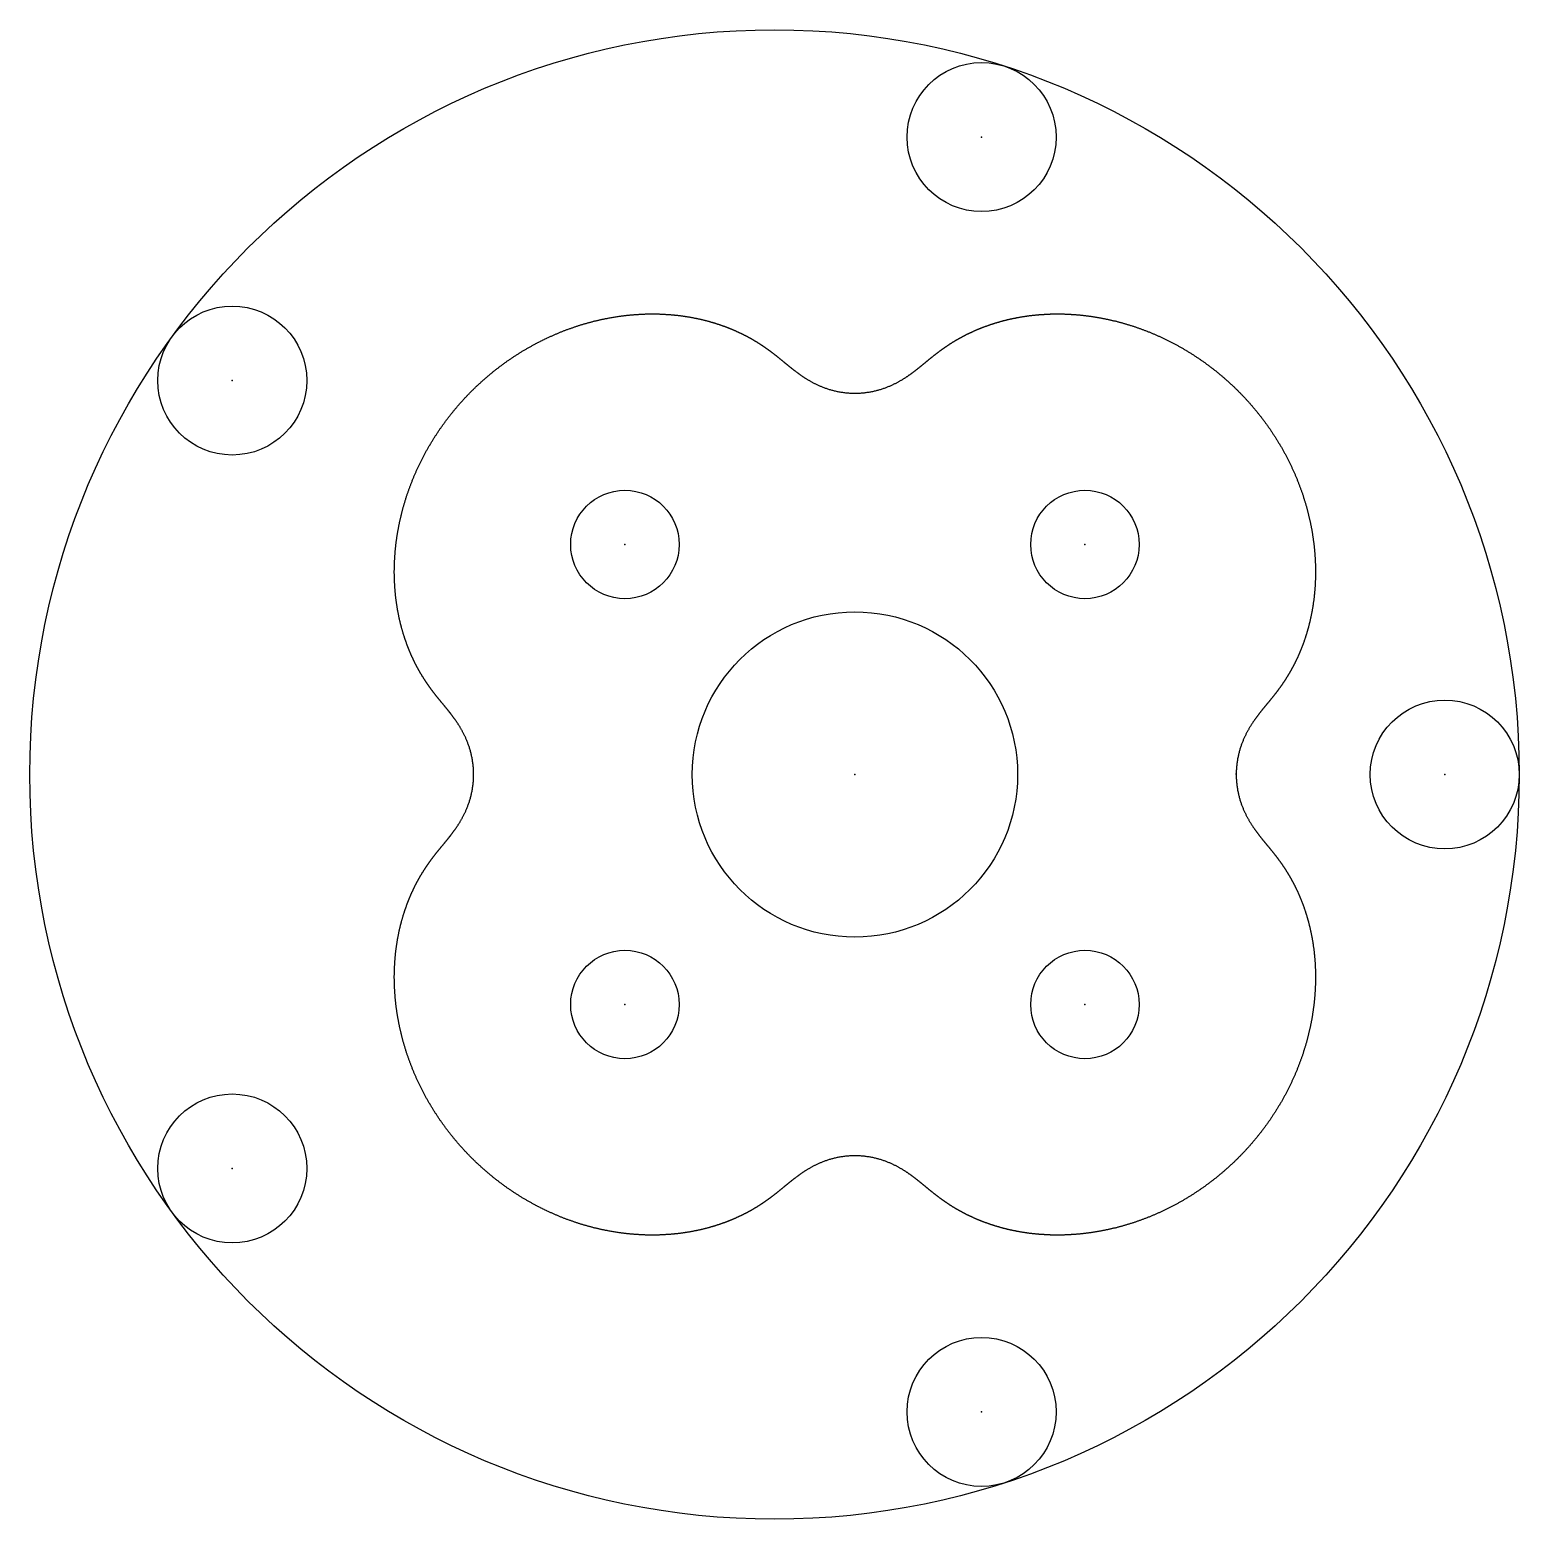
# Model space of a CAD drawing. Header units: metres. Extents: x -15.2 to 15.2, y -15.2 to 15.2.
import ezdxf

# ---------------------------------------------------------------- set-up
doc = ezdxf.new("R2010")
doc.units = ezdxf.units.M

msp = doc.modelspace()

# ---------------------------------------------------------------- linework, layer by layer
at = {"color": 1}
msp.add_lwpolyline([(9.455, 0.018), (9.455, -0.003), (9.455, -0.023), (9.456, -0.043), (9.456, -0.064), (9.457, -0.084), (9.458, -0.105), (9.459, -0.125), (9.461, -0.145), (9.463, -0.165), (9.465, -0.185), (9.467, -0.205), (9.469, -0.225), (9.472, -0.245), (9.475, -0.264), (9.478, -0.284), (9.481, -0.303), (9.484, -0.322), (9.488, -0.341), (9.492, -0.36), (9.496, -0.378), (9.5, -0.397), (9.504, -0.415), (9.508, -0.433), (9.513, -0.451), (9.518, -0.469), (9.522, -0.486), (9.527, -0.503), (9.532, -0.52), (9.538, -0.537), (9.543, -0.554), (9.548, -0.57), (9.554, -0.586), (9.559, -0.602), (9.565, -0.618), (9.571, -0.633), (9.576, -0.648), (9.582, -0.663), (9.588, -0.678), (9.594, -0.693), (9.6, -0.707), (9.606, -0.721), (9.612, -0.735), (9.618, -0.749), (9.624, -0.762), (9.63, -0.775), (9.636, -0.788), (9.643, -0.801), (9.649, -0.814), (9.655, -0.826), (9.661, -0.838), (9.667, -0.85), (9.673, -0.862), (9.68, -0.874), (9.686, -0.885), (9.692, -0.897), (9.698, -0.908), (9.704, -0.918), (9.71, -0.929), (9.716, -0.94), (9.722, -0.95), (9.728, -0.96), (9.734, -0.97), (9.74, -0.98), (9.746, -0.99), (9.752, -0.999), (9.758, -1.009), (9.764, -1.018), (9.77, -1.027), (9.775, -1.036), (9.781, -1.045), (9.787, -1.053), (9.792, -1.062), (9.798, -1.07), (9.804, -1.079), (9.809, -1.087), (9.815, -1.095), (9.82, -1.103), (9.826, -1.111), (9.831, -1.119), (9.836, -1.126), (9.842, -1.134), (9.847, -1.141), (9.852, -1.148), (9.858, -1.156), (9.863, -1.163), (9.868, -1.17), (9.873, -1.177), (9.878, -1.184), (9.883, -1.19), (9.888, -1.197), (9.893, -1.204), (9.898, -1.21), (9.903, -1.217), (9.908, -1.223), (9.913, -1.229), (9.917, -1.236), (9.922, -1.242), (9.927, -1.248), (9.932, -1.254), (9.936, -1.26), (9.941, -1.266), (9.946, -1.272), (9.95, -1.278), (9.955, -1.283), (9.959, -1.289), (9.964, -1.295), (9.968, -1.3), (9.973, -1.306), (9.977, -1.312), (9.982, -1.317), (9.986, -1.323), (9.99, -1.328), (9.995, -1.333), (9.999, -1.339), (10.003, -1.344), (10.008, -1.349), (10.012, -1.354), (10.016, -1.36), (10.02, -1.365), (10.024, -1.37), (10.029, -1.375), (10.033, -1.38), (10.037, -1.385), (10.041, -1.39), (10.045, -1.395), (10.049, -1.4), (10.053, -1.405), (10.057, -1.41), (10.061, -1.415), (10.065, -1.42), (10.069, -1.425), (10.073, -1.429), (10.077, -1.434), (10.081, -1.439), (10.085, -1.444), (10.089, -1.449), (10.093, -1.453), (10.097, -1.458), (10.101, -1.463), (10.105, -1.468), (10.109, -1.472), (10.113, -1.477), (10.117, -1.482), (10.12, -1.486), (10.124, -1.491), (10.128, -1.496), (10.132, -1.5), (10.136, -1.505), (10.14, -1.51), (10.143, -1.514), (10.147, -1.519), (10.151, -1.524), (10.155, -1.528), (10.159, -1.533), (10.162, -1.538), (10.166, -1.542), (10.17, -1.547), (10.174, -1.552), (10.177, -1.556), (10.181, -1.561), (10.185, -1.565), (10.189, -1.57), (10.192, -1.575), (10.196, -1.579), (10.2, -1.584), (10.204, -1.589), (10.207, -1.593), (10.211, -1.598), (10.215, -1.603), (10.219, -1.607), (10.222, -1.612), (10.226, -1.617), (10.23, -1.622), (10.233, -1.626), (10.237, -1.631), (10.241, -1.636), (10.245, -1.641), (10.248, -1.645), (10.252, -1.65), (10.256, -1.655), (10.259, -1.66), (10.263, -1.664), (10.267, -1.669), (10.271, -1.674), (10.274, -1.679), (10.278, -1.684), (10.282, -1.689), (10.285, -1.694), (10.289, -1.698), (10.293, -1.703), (10.297, -1.708), (10.3, -1.713), (10.304, -1.718), (10.308, -1.723), (10.311, -1.728), (10.315, -1.733), (10.319, -1.738), (10.323, -1.743), (10.326, -1.748), (10.33, -1.753), (10.334, -1.758), (10.337, -1.763), (10.341, -1.769), (10.345, -1.774), (10.349, -1.779), (10.352, -1.784), (10.356, -1.789), (10.36, -1.794), (10.364, -1.8), (10.367, -1.805), (10.371, -1.81), (10.375, -1.815), (10.379, -1.821), (10.382, -1.826), (10.386, -1.831), (10.39, -1.837), (10.394, -1.842), (10.397, -1.848), (10.401, -1.853), (10.405, -1.859), (10.409, -1.864), (10.412, -1.87), (10.416, -1.875), (10.42, -1.881), (10.424, -1.886), (10.427, -1.892), (10.431, -1.897), (10.435, -1.903), (10.439, -1.909), (10.442, -1.914), (10.446, -1.92), (10.45, -1.926), (10.454, -1.932), (10.457, -1.937), (10.461, -1.943), (10.465, -1.949), (10.469, -1.955), (10.473, -1.961), (10.476, -1.967), (10.48, -1.973), (10.484, -1.979), (10.488, -1.985), (10.491, -1.991), (10.495, -1.997), (10.499, -2.003), (10.503, -2.009), (10.506, -2.015), (10.51, -2.021), (10.514, -2.027), (10.518, -2.034), (10.522, -2.04), (10.525, -2.046), (10.529, -2.052), (10.533, -2.059), (10.537, -2.065), (10.54, -2.071), (10.544, -2.078), (10.548, -2.084), (10.552, -2.091), (10.555, -2.097), (10.559, -2.104), (10.563, -2.11), (10.567, -2.117), (10.57, -2.124), (10.574, -2.13), (10.578, -2.137), (10.582, -2.144), (10.585, -2.15), (10.589, -2.157), (10.593, -2.164), (10.597, -2.171), (10.6, -2.177), (10.604, -2.184), (10.608, -2.191), (10.612, -2.198), (10.615, -2.205), (10.619, -2.212), (10.623, -2.219), (10.626, -2.226), (10.63, -2.233), (10.634, -2.24), (10.638, -2.247), (10.641, -2.255), (10.645, -2.262), (10.649, -2.269), (10.652, -2.276), (10.656, -2.284), (10.66, -2.291), (10.663, -2.298), (10.667, -2.306), (10.671, -2.313), (10.674, -2.321), (10.678, -2.328), (10.682, -2.336), (10.685, -2.343), (10.689, -2.351), (10.692, -2.358), (10.696, -2.366), (10.7, -2.374), (10.703, -2.381), (10.707, -2.389), (10.71, -2.397), (10.714, -2.405), (10.718, -2.412), (10.721, -2.42), (10.725, -2.428), (10.728, -2.436), (10.732, -2.444), (10.735, -2.452), (10.739, -2.46), (10.742, -2.468), (10.746, -2.476), (10.749, -2.484), (10.753, -2.493), (10.756, -2.501), (10.76, -2.509), (10.763, -2.517), (10.767, -2.525), (10.77, -2.534), (10.774, -2.542), (10.777, -2.55), (10.78, -2.559), (10.784, -2.567), (10.787, -2.576), (10.791, -2.584), (10.794, -2.593), (10.797, -2.601), (10.801, -2.61), (10.804, -2.619), (10.807, -2.627), (10.811, -2.636), (10.814, -2.645), (10.817, -2.654), (10.82, -2.662), (10.824, -2.671), (10.827, -2.68), (10.83, -2.689), (10.833, -2.698), (10.837, -2.707), (10.84, -2.716), (10.843, -2.725), (10.846, -2.734), (10.849, -2.743), (10.853, -2.752), (10.856, -2.761), (10.859, -2.77), (10.862, -2.78), (10.865, -2.789), (10.868, -2.798), (10.871, -2.808), (10.874, -2.817), (10.877, -2.826), (10.88, -2.836), (10.883, -2.845), (10.886, -2.855), (10.889, -2.864), (10.892, -2.874), (10.895, -2.883), (10.898, -2.893), (10.901, -2.902), (10.904, -2.912), (10.907, -2.922), (10.909, -2.932), (10.912, -2.941), (10.915, -2.951), (10.918, -2.961), (10.921, -2.971), (10.923, -2.981), (10.926, -2.991), (10.929, -3.001), (10.932, -3.011), (10.934, -3.021), (10.937, -3.031), (10.94, -3.041), (10.942, -3.051), (10.945, -3.061), (10.947, -3.071), (10.95, -3.081), (10.952, -3.092), (10.955, -3.102), (10.957, -3.112), (10.96, -3.122), (10.962, -3.133), (10.965, -3.143), (10.967, -3.154), (10.97, -3.164), (10.972, -3.175), (10.974, -3.185), (10.977, -3.196), (10.979, -3.206), (10.981, -3.217), (10.984, -3.227), (10.986, -3.238), (10.988, -3.249), (10.99, -3.259), (10.993, -3.27), (10.995, -3.281), (10.997, -3.292), (10.999, -3.303), (11.001, -3.314), (11.003, -3.324), (11.005, -3.335), (11.007, -3.346), (11.009, -3.357), (11.011, -3.368), (11.013, -3.379), (11.015, -3.39), (11.017, -3.402), (11.019, -3.413), (11.021, -3.424), (11.022, -3.435), (11.024, -3.446), (11.026, -3.458), (11.028, -3.469), (11.029, -3.48), (11.031, -3.491), (11.033, -3.503), (11.034, -3.514), (11.036, -3.526), (11.037, -3.537), (11.039, -3.549), (11.041, -3.56), (11.042, -3.572), (11.044, -3.583), (11.045, -3.595), (11.046, -3.606), (11.048, -3.618), (11.049, -3.63), (11.05, -3.641), (11.052, -3.653), (11.053, -3.665), (11.054, -3.676), (11.055, -3.688), (11.057, -3.7), (11.058, -3.712), (11.059, -3.724), (11.06, -3.736), (11.061, -3.748), (11.062, -3.76), (11.063, -3.772), (11.064, -3.784), (11.065, -3.796), (11.066, -3.808), (11.067, -3.82), (11.068, -3.832), (11.069, -3.844), (11.069, -3.856), (11.07, -3.868), (11.071, -3.88), (11.072, -3.893), (11.072, -3.905), (11.073, -3.917), (11.073, -3.929), (11.074, -3.942), (11.075, -3.954), (11.075, -3.966), (11.076, -3.979), (11.076, -3.991), (11.076, -4.004), (11.077, -4.016), (11.077, -4.029), (11.077, -4.041), (11.078, -4.054), (11.078, -4.066), (11.078, -4.079), (11.078, -4.091), (11.078, -4.104), (11.079, -4.117), (11.079, -4.129), (11.079, -4.142), (11.079, -4.155), (11.079, -4.167), (11.079, -4.18), (11.078, -4.193), (11.078, -4.206), (11.078, -4.218), (11.078, -4.231), (11.078, -4.244), (11.077, -4.257), (11.077, -4.27), (11.077, -4.283), (11.076, -4.296), (11.076, -4.309), (11.076, -4.321), (11.075, -4.334), (11.075, -4.347), (11.074, -4.36), (11.073, -4.373), (11.073, -4.387), (11.072, -4.4), (11.071, -4.413), (11.071, -4.426), (11.07, -4.439), (11.069, -4.452), (11.068, -4.465), (11.067, -4.478), (11.066, -4.492), (11.065, -4.505), (11.064, -4.518), (11.063, -4.531), (11.062, -4.544), (11.061, -4.558), (11.06, -4.571), (11.059, -4.584), (11.057, -4.598), (11.056, -4.611), (11.055, -4.624), (11.054, -4.638), (11.052, -4.651), (11.051, -4.664), (11.049, -4.678), (11.048, -4.691), (11.046, -4.705), (11.045, -4.718), (11.043, -4.732), (11.041, -4.745), (11.04, -4.759), (11.038, -4.772), (11.036, -4.786), (11.034, -4.799), (11.032, -4.813), (11.03, -4.826), (11.029, -4.84), (11.027, -4.853), (11.025, -4.867), (11.022, -4.881), (11.02, -4.894), (11.018, -4.908), (11.016, -4.921), (11.014, -4.935), (11.012, -4.949), (11.009, -4.962), (11.007, -4.976), (11.005, -4.99), (11.002, -5.003), (11, -5.017), (10.997, -5.031), (10.995, -5.045), (10.992, -5.058), (10.989, -5.072), (10.987, -5.086), (10.984, -5.1), (10.981, -5.113), (10.978, -5.127), (10.976, -5.141), (10.973, -5.155), (10.97, -5.169), (10.967, -5.182), (10.964, -5.196), (10.961, -5.21), (10.958, -5.224), (10.954, -5.238), (10.951, -5.251), (10.948, -5.265), (10.945, -5.279), (10.942, -5.293), (10.938, -5.307), (10.935, -5.321), (10.931, -5.335), (10.928, -5.349), (10.924, -5.362), (10.921, -5.376), (10.917, -5.39), (10.914, -5.404), (10.91, -5.418), (10.906, -5.432), (10.902, -5.446), (10.899, -5.46), (10.895, -5.474), (10.891, -5.488), (10.887, -5.502), (10.883, -5.516), (10.879, -5.529), (10.875, -5.543), (10.871, -5.557), (10.867, -5.571), (10.862, -5.585), (10.858, -5.599), (10.854, -5.613), (10.849, -5.627), (10.845, -5.641), (10.841, -5.655), (10.836, -5.669), (10.832, -5.683), (10.827, -5.697), (10.823, -5.711), (10.818, -5.725), (10.813, -5.739), (10.809, -5.753), (10.804, -5.766), (10.799, -5.78), (10.794, -5.794), (10.789, -5.808), (10.784, -5.822), (10.779, -5.836), (10.774, -5.85), (10.769, -5.864), (10.764, -5.878), (10.759, -5.892), (10.754, -5.906), (10.749, -5.92), (10.743, -5.934), (10.738, -5.948), (10.733, -5.961), (10.727, -5.975), (10.722, -5.989), (10.716, -6.003), (10.711, -6.017), (10.705, -6.031), (10.7, -6.045), (10.694, -6.059), (10.688, -6.073), (10.682, -6.086), (10.677, -6.1), (10.671, -6.114), (10.665, -6.128), (10.659, -6.142), (10.653, -6.156), (10.647, -6.169), (10.641, -6.183), (10.635, -6.197), (10.629, -6.211), (10.622, -6.225), (10.616, -6.238), (10.61, -6.252), (10.604, -6.266), (10.597, -6.28), (10.591, -6.294), (10.584, -6.307), (10.578, -6.321), (10.571, -6.335), (10.565, -6.348), (10.558, -6.362), (10.551, -6.376), (10.545, -6.389), (10.538, -6.403), (10.531, -6.417), (10.524, -6.43), (10.518, -6.444), (10.511, -6.458), (10.504, -6.471), (10.497, -6.485), (10.49, -6.499), (10.482, -6.512), (10.475, -6.526), (10.468, -6.539), (10.461, -6.553), (10.454, -6.566), (10.446, -6.58), (10.439, -6.593), (10.432, -6.607), (10.424, -6.62), (10.417, -6.634), (10.409, -6.647), (10.402, -6.661), (10.394, -6.674), (10.386, -6.687), (10.379, -6.701), (10.371, -6.714), (10.363, -6.728), (10.355, -6.741), (10.348, -6.754), (10.34, -6.768), (10.332, -6.781), (10.324, -6.794), (10.316, -6.807), (10.308, -6.821), (10.3, -6.834), (10.292, -6.847), (10.283, -6.86), (10.275, -6.873), (10.267, -6.887), (10.259, -6.9), (10.25, -6.913), (10.242, -6.926), (10.233, -6.939), (10.225, -6.952), (10.217, -6.965), (10.208, -6.978), (10.199, -6.991), (10.191, -7.004), (10.182, -7.017), (10.173, -7.03), (10.165, -7.043), (10.156, -7.056), (10.147, -7.069), (10.138, -7.082), (10.129, -7.095), (10.12, -7.107), (10.111, -7.12), (10.102, -7.133), (10.093, -7.146), (10.084, -7.158), (10.075, -7.171), (10.066, -7.184), (10.057, -7.197), (10.047, -7.209), (10.038, -7.222), (10.029, -7.234), (10.019, -7.247), (10.01, -7.26), (10.001, -7.272), (9.991, -7.285), (9.982, -7.297), (9.972, -7.31), (9.963, -7.322), (9.953, -7.334), (9.943, -7.347), (9.934, -7.359), (9.924, -7.371), (9.914, -7.384), (9.904, -7.396), (9.894, -7.408), (9.884, -7.421), (9.875, -7.433), (9.865, -7.445), (9.855, -7.457), (9.845, -7.469), (9.834, -7.481), (9.824, -7.493), (9.814, -7.505), (9.804, -7.518), (9.794, -7.53), (9.784, -7.541), (9.773, -7.553), (9.763, -7.565), (9.753, -7.577), (9.742, -7.589), (9.732, -7.601), (9.721, -7.613), (9.711, -7.625), (9.7, -7.636), (9.69, -7.648), (9.679, -7.66), (9.668, -7.671), (9.658, -7.683), (9.647, -7.695), (9.636, -7.706), (9.626, -7.718), (9.615, -7.729), (9.604, -7.741), (9.593, -7.752), (9.582, -7.764), (9.571, -7.775), (9.56, -7.786), (9.549, -7.798), (9.538, -7.809), (9.527, -7.82), (9.516, -7.831), (9.505, -7.843), (9.494, -7.854), (9.483, -7.865), (9.471, -7.876), (9.46, -7.887), (9.449, -7.898), (9.438, -7.909), (9.426, -7.92), (9.415, -7.931), (9.403, -7.942), (9.392, -7.953), (9.38, -7.964), (9.369, -7.975), (9.357, -7.985), (9.346, -7.996), (9.334, -8.007), (9.323, -8.017), (9.311, -8.028), (9.299, -8.039), (9.288, -8.049), (9.276, -8.06), (9.264, -8.07), (9.252, -8.081), (9.241, -8.091), (9.229, -8.102), (9.217, -8.112), (9.205, -8.122), (9.193, -8.133), (9.181, -8.143), (9.169, -8.153), (9.157, -8.163), (9.145, -8.174), (9.133, -8.184), (9.121, -8.194), (9.109, -8.204), (9.097, -8.214), (9.084, -8.224), (9.072, -8.234), (9.06, -8.244), (9.048, -8.253), (9.035, -8.263), (9.023, -8.273), (9.011, -8.283), (8.998, -8.293), (8.986, -8.302), (8.974, -8.312), (8.961, -8.322), (8.949, -8.331), (8.936, -8.341), (8.924, -8.35), (8.911, -8.36), (8.899, -8.369), (8.886, -8.378), (8.874, -8.388), (8.861, -8.397), (8.848, -8.406), (8.836, -8.415), (8.823, -8.425), (8.81, -8.434), (8.797, -8.443), (8.785, -8.452), (8.772, -8.461), (8.759, -8.47), (8.746, -8.479), (8.733, -8.488), (8.721, -8.497), (8.708, -8.506), (8.695, -8.514), (8.682, -8.523), (8.669, -8.532), (8.656, -8.541), (8.643, -8.549), (8.63, -8.558), (8.617, -8.566), (8.604, -8.575), (8.591, -8.583), (8.578, -8.592), (8.565, -8.6), (8.552, -8.609), (8.539, -8.617), (8.525, -8.625), (8.512, -8.633), (8.499, -8.642), (8.486, -8.65), (8.473, -8.658), (8.459, -8.666), (8.446, -8.674), (8.433, -8.682), (8.42, -8.69), (8.406, -8.698), (8.393, -8.706), (8.38, -8.713), (8.366, -8.721), (8.353, -8.729), (8.339, -8.737), (8.326, -8.744), (8.313, -8.752), (8.299, -8.759), (8.286, -8.767), (8.272, -8.774), (8.259, -8.782), (8.245, -8.789), (8.232, -8.797), (8.218, -8.804), (8.205, -8.811), (8.191, -8.818), (8.178, -8.826), (8.164, -8.833), (8.151, -8.84), (8.137, -8.847), (8.123, -8.854), (8.11, -8.861), (8.096, -8.868), (8.083, -8.875), (8.069, -8.882), (8.055, -8.888), (8.042, -8.895), (8.028, -8.902), (8.014, -8.909), (8.001, -8.915), (7.987, -8.922), (7.973, -8.928), (7.959, -8.935), (7.946, -8.941), (7.932, -8.948), (7.918, -8.954), (7.904, -8.961), (7.891, -8.967), (7.877, -8.973), (7.863, -8.979), (7.849, -8.985), (7.835, -8.992), (7.822, -8.998), (7.808, -9.004), (7.794, -9.01), (7.78, -9.016), (7.766, -9.022), (7.752, -9.027), (7.739, -9.033), (7.725, -9.039), (7.711, -9.045), (7.697, -9.05), (7.683, -9.056), (7.669, -9.062), (7.655, -9.067), (7.641, -9.073), (7.628, -9.078), (7.614, -9.084), (7.6, -9.089), (7.586, -9.094), (7.572, -9.1), (7.558, -9.105), (7.544, -9.11), (7.53, -9.115), (7.516, -9.12), (7.502, -9.125), (7.488, -9.131), (7.474, -9.136), (7.461, -9.14), (7.447, -9.145), (7.433, -9.15), (7.419, -9.155), (7.405, -9.16), (7.391, -9.165), (7.377, -9.169), (7.363, -9.174), (7.349, -9.178), (7.335, -9.183), (7.321, -9.188), (7.307, -9.192), (7.293, -9.196), (7.279, -9.201), (7.265, -9.205), (7.251, -9.21), (7.237, -9.214), (7.223, -9.218), (7.21, -9.222), (7.196, -9.226), (7.182, -9.23), (7.168, -9.234), (7.154, -9.238), (7.14, -9.242), (7.126, -9.246), (7.112, -9.25), (7.098, -9.254), (7.084, -9.258), (7.07, -9.262), (7.056, -9.265), (7.042, -9.269), (7.029, -9.272), (7.015, -9.276), (7.001, -9.28), (6.987, -9.283), (6.973, -9.287), (6.959, -9.29), (6.945, -9.293), (6.931, -9.297), (6.918, -9.3), (6.904, -9.303), (6.89, -9.306), (6.876, -9.309), (6.862, -9.313), (6.848, -9.316), (6.835, -9.319), (6.821, -9.322), (6.807, -9.325), (6.793, -9.327), (6.779, -9.33), (6.766, -9.333), (6.752, -9.336), (6.738, -9.339), (6.724, -9.341), (6.71, -9.344), (6.697, -9.347), (6.683, -9.349), (6.669, -9.352), (6.656, -9.354), (6.642, -9.357), (6.628, -9.359), (6.615, -9.361), (6.601, -9.364), (6.587, -9.366), (6.574, -9.368), (6.56, -9.37), (6.546, -9.373), (6.533, -9.375), (6.519, -9.377), (6.505, -9.379), (6.492, -9.381), (6.478, -9.383), (6.465, -9.385), (6.451, -9.387), (6.438, -9.388), (6.424, -9.39), (6.411, -9.392), (6.397, -9.394), (6.384, -9.395), (6.37, -9.397), (6.357, -9.399), (6.343, -9.4), (6.33, -9.402), (6.316, -9.403), (6.303, -9.405), (6.29, -9.406), (6.276, -9.407), (6.263, -9.409), (6.25, -9.41), (6.236, -9.411), (6.223, -9.412), (6.21, -9.414), (6.196, -9.415), (6.183, -9.416), (6.17, -9.417), (6.157, -9.418), (6.143, -9.419), (6.13, -9.42), (6.117, -9.421), (6.104, -9.422), (6.091, -9.423), (6.078, -9.423), (6.065, -9.424), (6.052, -9.425), (6.038, -9.425), (6.025, -9.426), (6.012, -9.427), (5.999, -9.427), (5.986, -9.428), (5.973, -9.428), (5.96, -9.429), (5.947, -9.429), (5.935, -9.43), (5.922, -9.43), (5.909, -9.43), (5.896, -9.431), (5.883, -9.431), (5.87, -9.431), (5.857, -9.431), (5.845, -9.431), (5.832, -9.432), (5.819, -9.432), (5.806, -9.432), (5.794, -9.432), (5.781, -9.432), (5.768, -9.432), (5.756, -9.431), (5.743, -9.431), (5.73, -9.431), (5.718, -9.431), (5.705, -9.431), (5.693, -9.431), (5.68, -9.43), (5.668, -9.43), (5.655, -9.43), (5.643, -9.429), (5.631, -9.429), (5.618, -9.428), (5.606, -9.428), (5.593, -9.427), (5.581, -9.427), (5.569, -9.426), (5.557, -9.425), (5.544, -9.425), (5.532, -9.424), (5.52, -9.423), (5.508, -9.423), (5.495, -9.422), (5.483, -9.421), (5.471, -9.42), (5.459, -9.419), (5.447, -9.418), (5.435, -9.417), (5.423, -9.417), (5.411, -9.416), (5.399, -9.415), (5.387, -9.413), (5.375, -9.412), (5.363, -9.411), (5.352, -9.41), (5.34, -9.409), (5.328, -9.408), (5.316, -9.407), (5.304, -9.405), (5.293, -9.404), (5.281, -9.403), (5.269, -9.401), (5.258, -9.4), (5.246, -9.399), (5.234, -9.397), (5.223, -9.396), (5.211, -9.394), (5.2, -9.393), (5.188, -9.391), (5.177, -9.39), (5.165, -9.388), (5.154, -9.386), (5.143, -9.385), (5.131, -9.383), (5.12, -9.381), (5.109, -9.38), (5.097, -9.378), (5.086, -9.376), (5.075, -9.374), (5.064, -9.372), (5.053, -9.371), (5.042, -9.369), (5.031, -9.367), (5.019, -9.365), (5.008, -9.363), (4.997, -9.361), (4.986, -9.359), (4.976, -9.357), (4.965, -9.355), (4.954, -9.353), (4.943, -9.351), (4.932, -9.348), (4.921, -9.346), (4.911, -9.344), (4.9, -9.342), (4.889, -9.34), (4.878, -9.338), (4.868, -9.335), (4.857, -9.333), (4.847, -9.331), (4.836, -9.328), (4.825, -9.326), (4.815, -9.324), (4.805, -9.321), (4.794, -9.319), (4.784, -9.316), (4.773, -9.314), (4.763, -9.311), (4.753, -9.309), (4.742, -9.306), (4.732, -9.304), (4.722, -9.301), (4.712, -9.299), (4.702, -9.296), (4.691, -9.294), (4.681, -9.291), (4.671, -9.288), (4.661, -9.286), (4.651, -9.283), (4.641, -9.28), (4.631, -9.277), (4.621, -9.275), (4.612, -9.272), (4.602, -9.269), (4.592, -9.266), (4.582, -9.263), (4.572, -9.261), (4.563, -9.258), (4.553, -9.255), (4.543, -9.252), (4.534, -9.249), (4.524, -9.246), (4.515, -9.243), (4.505, -9.24), (4.496, -9.237), (4.486, -9.234), (4.477, -9.231), (4.467, -9.228), (4.458, -9.225), (4.449, -9.222), (4.439, -9.219), (4.43, -9.216), (4.421, -9.213), (4.412, -9.21), (4.403, -9.207), (4.393, -9.204), (4.384, -9.2), (4.375, -9.197), (4.366, -9.194), (4.357, -9.191), (4.348, -9.188), (4.339, -9.184), (4.33, -9.181), (4.321, -9.178), (4.313, -9.175), (4.304, -9.171), (4.295, -9.168), (4.286, -9.165), (4.278, -9.162), (4.269, -9.158), (4.26, -9.155), (4.252, -9.152), (4.243, -9.148), (4.235, -9.145), (4.226, -9.141), (4.218, -9.138), (4.209, -9.135), (4.201, -9.131), (4.192, -9.128), (4.184, -9.124), (4.176, -9.121), (4.167, -9.118), (4.159, -9.114), (4.151, -9.111), (4.143, -9.107), (4.134, -9.104), (4.126, -9.1), (4.118, -9.097), (4.11, -9.093), (4.102, -9.09), (4.094, -9.086), (4.086, -9.083), (4.078, -9.079), (4.07, -9.075), (4.062, -9.072), (4.055, -9.068), (4.047, -9.065), (4.039, -9.061), (4.031, -9.058), (4.024, -9.054), (4.016, -9.05), (4.008, -9.047), (4.001, -9.043), (3.993, -9.04), (3.985, -9.036), (3.978, -9.032), (3.97, -9.029), (3.963, -9.025), (3.955, -9.021), (3.948, -9.018), (3.941, -9.014), (3.933, -9.01), (3.926, -9.007), (3.919, -9.003), (3.912, -8.999), (3.904, -8.996), (3.897, -8.992), (3.89, -8.988), (3.883, -8.984), (3.876, -8.981), (3.869, -8.977), (3.862, -8.973), (3.855, -8.97), (3.848, -8.966), (3.841, -8.962), (3.834, -8.958), (3.827, -8.955), (3.82, -8.951), (3.813, -8.947), (3.807, -8.944), (3.8, -8.94), (3.793, -8.936), (3.786, -8.932), (3.78, -8.929), (3.773, -8.925), (3.766, -8.921), (3.76, -8.917), (3.753, -8.914), (3.747, -8.91), (3.74, -8.906), (3.734, -8.902), (3.727, -8.899), (3.721, -8.895), (3.715, -8.891), (3.708, -8.887), (3.702, -8.883), (3.696, -8.88), (3.689, -8.876), (3.683, -8.872), (3.677, -8.868), (3.671, -8.865), (3.664, -8.861), (3.658, -8.857), (3.652, -8.853), (3.646, -8.85), (3.64, -8.846), (3.634, -8.842), (3.628, -8.838), (3.622, -8.834), (3.616, -8.831), (3.61, -8.827), (3.604, -8.823), (3.598, -8.819), (3.592, -8.816), (3.587, -8.812), (3.581, -8.808), (3.575, -8.804), (3.569, -8.801), (3.564, -8.797), (3.558, -8.793), (3.552, -8.789), (3.547, -8.786), (3.541, -8.782), (3.535, -8.778), (3.53, -8.774), (3.524, -8.77), (3.519, -8.767), (3.513, -8.763), (3.508, -8.759), (3.502, -8.755), (3.497, -8.752), (3.491, -8.748), (3.486, -8.744), (3.48, -8.74), (3.475, -8.737), (3.47, -8.733), (3.464, -8.729), (3.459, -8.725), (3.454, -8.722), (3.449, -8.718), (3.443, -8.714), (3.438, -8.711), (3.433, -8.707), (3.428, -8.703), (3.423, -8.699), (3.417, -8.696), (3.412, -8.692), (3.407, -8.688), (3.402, -8.684), (3.397, -8.681), (3.392, -8.677), (3.387, -8.673), (3.382, -8.67), (3.377, -8.666), (3.372, -8.662), (3.367, -8.658), (3.362, -8.655), (3.357, -8.651), (3.352, -8.647), (3.347, -8.644), (3.342, -8.64), (3.337, -8.636), (3.333, -8.632), (3.328, -8.629), (3.323, -8.625), (3.318, -8.621), (3.313, -8.618), (3.308, -8.614), (3.304, -8.61), (3.299, -8.606), (3.294, -8.603), (3.289, -8.599), (3.285, -8.595), (3.28, -8.592), (3.275, -8.588), (3.27, -8.584), (3.266, -8.58), (3.261, -8.577), (3.256, -8.573), (3.252, -8.569), (3.247, -8.565), (3.242, -8.562), (3.238, -8.558), (3.233, -8.554), (3.228, -8.551), (3.224, -8.547), (3.219, -8.543), (3.214, -8.539), (3.21, -8.536), (3.205, -8.532), (3.2, -8.528), (3.196, -8.524), (3.191, -8.521), (3.186, -8.517), (3.182, -8.513), (3.177, -8.509), (3.172, -8.505), (3.168, -8.502), (3.163, -8.498), (3.158, -8.494), (3.154, -8.49), (3.149, -8.486), (3.144, -8.483), (3.14, -8.479), (3.135, -8.475), (3.13, -8.471), (3.126, -8.467), (3.121, -8.463), (3.116, -8.459), (3.112, -8.455), (3.107, -8.452), (3.102, -8.448), (3.097, -8.444), (3.093, -8.44), (3.088, -8.436), (3.083, -8.432), (3.078, -8.428), (3.073, -8.424), (3.068, -8.42), (3.064, -8.416), (3.059, -8.412), (3.054, -8.408), (3.049, -8.404), (3.044, -8.4), (3.039, -8.396), (3.034, -8.391), (3.029, -8.387), (3.024, -8.383), (3.019, -8.379), (3.014, -8.375), (3.009, -8.371), (3.003, -8.366), (2.998, -8.362), (2.993, -8.358), (2.988, -8.354), (2.982, -8.349), (2.977, -8.345), (2.972, -8.341), (2.966, -8.336), (2.961, -8.332), (2.955, -8.327), (2.95, -8.323), (2.944, -8.319), (2.938, -8.314), (2.933, -8.31), (2.927, -8.305), (2.921, -8.3), (2.915, -8.296), (2.909, -8.291), (2.903, -8.286), (2.897, -8.282), (2.891, -8.277), (2.885, -8.272), (2.879, -8.267), (2.872, -8.263), (2.866, -8.258), (2.86, -8.253), (2.853, -8.248), (2.847, -8.243), (2.84, -8.238), (2.833, -8.233), (2.826, -8.228), (2.819, -8.223), (2.812, -8.218), (2.805, -8.213), (2.798, -8.207), (2.791, -8.202), (2.783, -8.197), (2.776, -8.191), (2.768, -8.186), (2.761, -8.181), (2.753, -8.175), (2.745, -8.17), (2.737, -8.164), (2.729, -8.159), (2.721, -8.153), (2.712, -8.148), (2.704, -8.142), (2.695, -8.136), (2.686, -8.131), (2.677, -8.125), (2.668, -8.119), (2.659, -8.113), (2.65, -8.107), (2.64, -8.101), (2.631, -8.096), (2.621, -8.09), (2.611, -8.084), (2.601, -8.078), (2.591, -8.072), (2.58, -8.065), (2.569, -8.059), (2.559, -8.053), (2.548, -8.047), (2.537, -8.041), (2.525, -8.035), (2.514, -8.029), (2.502, -8.023), (2.49, -8.016), (2.478, -8.01), (2.466, -8.004), (2.453, -7.998), (2.44, -7.992), (2.427, -7.986), (2.414, -7.98), (2.401, -7.973), (2.387, -7.967), (2.373, -7.961), (2.359, -7.955), (2.345, -7.949), (2.331, -7.943), (2.316, -7.937), (2.301, -7.932), (2.286, -7.926), (2.271, -7.92), (2.255, -7.914), (2.239, -7.909), (2.223, -7.903), (2.207, -7.898), (2.19, -7.893), (2.174, -7.887), (2.157, -7.882), (2.139, -7.877), (2.122, -7.872), (2.105, -7.868), (2.087, -7.863), (2.069, -7.859), (2.051, -7.854), (2.032, -7.85), (2.014, -7.846), (1.995, -7.842), (1.976, -7.839), (1.957, -7.835), (1.938, -7.832), (1.918, -7.829), (1.899, -7.826), (1.879, -7.823), (1.86, -7.821), (1.84, -7.818), (1.82, -7.816), (1.8, -7.815), (1.779, -7.813), (1.759, -7.812), (1.739, -7.81), (1.718, -7.809), (1.698, -7.809), (1.678, -7.808), (1.657, -7.808), (1.637, -7.808), (1.616, -7.808), (1.596, -7.809), (1.576, -7.809), (1.555, -7.81), (1.535, -7.812), (1.515, -7.813), (1.494, -7.815), (1.474, -7.816), (1.454, -7.818), (1.434, -7.821), (1.415, -7.823), (1.395, -7.826), (1.376, -7.829), (1.356, -7.832), (1.337, -7.835), (1.318, -7.839), (1.299, -7.842), (1.28, -7.846), (1.262, -7.85), (1.243, -7.854), (1.225, -7.859), (1.207, -7.863), (1.189, -7.868), (1.172, -7.872), (1.155, -7.877), (1.137, -7.882), (1.12, -7.887), (1.104, -7.893), (1.087, -7.898), (1.071, -7.903), (1.055, -7.909), (1.039, -7.914), (1.023, -7.92), (1.008, -7.926), (0.993, -7.932), (0.978, -7.937), (0.963, -7.943), (0.949, -7.949), (0.935, -7.955), (0.921, -7.961), (0.907, -7.967), (0.893, -7.973), (0.88, -7.98), (0.867, -7.986), (0.854, -7.992), (0.841, -7.998), (0.828, -8.004), (0.816, -8.01), (0.804, -8.016), (0.792, -8.023), (0.78, -8.029), (0.769, -8.035), (0.757, -8.041), (0.746, -8.047), (0.735, -8.053), (0.725, -8.059), (0.714, -8.065), (0.703, -8.072), (0.693, -8.078), (0.683, -8.084), (0.673, -8.09), (0.663, -8.096), (0.654, -8.101), (0.644, -8.107), (0.635, -8.113), (0.626, -8.119), (0.617, -8.125), (0.608, -8.131), (0.599, -8.136), (0.59, -8.142), (0.582, -8.148), (0.573, -8.153), (0.565, -8.159), (0.557, -8.164), (0.549, -8.17), (0.541, -8.175), (0.533, -8.181), (0.526, -8.186), (0.518, -8.191), (0.511, -8.197), (0.503, -8.202), (0.496, -8.207), (0.489, -8.213), (0.482, -8.218), (0.475, -8.223), (0.468, -8.228), (0.461, -8.233), (0.454, -8.238), (0.447, -8.243), (0.441, -8.248), (0.434, -8.253), (0.428, -8.258), (0.422, -8.263), (0.415, -8.267), (0.409, -8.272), (0.403, -8.277), (0.397, -8.282), (0.391, -8.286), (0.385, -8.291), (0.379, -8.296), (0.373, -8.3), (0.367, -8.305), (0.361, -8.31), (0.356, -8.314), (0.35, -8.319), (0.344, -8.323), (0.339, -8.327), (0.333, -8.332), (0.328, -8.336), (0.322, -8.341), (0.317, -8.345), (0.312, -8.349), (0.306, -8.354), (0.301, -8.358), (0.296, -8.362), (0.291, -8.366), (0.285, -8.371), (0.28, -8.375), (0.275, -8.379), (0.27, -8.383), (0.265, -8.387), (0.26, -8.391), (0.255, -8.396), (0.25, -8.4), (0.245, -8.404), (0.24, -8.408), (0.235, -8.412), (0.23, -8.416), (0.226, -8.42), (0.221, -8.424), (0.216, -8.428), (0.211, -8.432), (0.206, -8.436), (0.201, -8.44), (0.197, -8.444), (0.192, -8.448), (0.187, -8.452), (0.182, -8.455), (0.178, -8.459), (0.173, -8.463), (0.168, -8.467), (0.164, -8.471), (0.159, -8.475), (0.154, -8.479), (0.15, -8.483), (0.145, -8.486), (0.14, -8.49), (0.136, -8.494), (0.131, -8.498), (0.126, -8.502), (0.122, -8.505), (0.117, -8.509), (0.112, -8.513), (0.108, -8.517), (0.103, -8.521), (0.098, -8.524), (0.094, -8.528), (0.089, -8.532), (0.084, -8.536), (0.08, -8.539), (0.075, -8.543), (0.07, -8.547), (0.066, -8.551), (0.061, -8.554), (0.056, -8.558), (0.052, -8.562), (0.047, -8.565), (0.042, -8.569), (0.038, -8.573), (0.033, -8.577), (0.028, -8.58), (0.024, -8.584), (0.019, -8.588), (0.014, -8.592), (0.009, -8.595), (0.005, -8.599), (0, -8.603), (-0.005, -8.606), (-0.01, -8.61), (-0.014, -8.614), (-0.019, -8.618), (-0.024, -8.621), (-0.029, -8.625), (-0.034, -8.629), (-0.039, -8.632), (-0.043, -8.636), (-0.048, -8.64), (-0.053, -8.644), (-0.058, -8.647), (-0.063, -8.651), (-0.068, -8.655), (-0.073, -8.658), (-0.078, -8.662), (-0.083, -8.666), (-0.088, -8.67), (-0.093, -8.673), (-0.098, -8.677), (-0.103, -8.681), (-0.108, -8.684), (-0.113, -8.688), (-0.118, -8.692), (-0.123, -8.696), (-0.129, -8.699), (-0.134, -8.703), (-0.139, -8.707), (-0.144, -8.711), (-0.149, -8.714), (-0.155, -8.718), (-0.16, -8.722), (-0.165, -8.725), (-0.17, -8.729), (-0.176, -8.733), (-0.181, -8.737), (-0.186, -8.74), (-0.192, -8.744), (-0.197, -8.748), (-0.203, -8.752), (-0.208, -8.755), (-0.214, -8.759), (-0.219, -8.763), (-0.225, -8.767), (-0.23, -8.77), (-0.236, -8.774), (-0.241, -8.778), (-0.247, -8.782), (-0.253, -8.786), (-0.258, -8.789), (-0.264, -8.793), (-0.27, -8.797), (-0.275, -8.801), (-0.281, -8.804), (-0.287, -8.808), (-0.293, -8.812), (-0.298, -8.816), (-0.304, -8.819), (-0.31, -8.823), (-0.316, -8.827), (-0.322, -8.831), (-0.328, -8.834), (-0.334, -8.838), (-0.34, -8.842), (-0.346, -8.846), (-0.352, -8.85), (-0.358, -8.853), (-0.364, -8.857), (-0.37, -8.861), (-0.377, -8.865), (-0.383, -8.868), (-0.389, -8.872), (-0.395, -8.876), (-0.402, -8.88), (-0.408, -8.883), (-0.414, -8.887), (-0.421, -8.891), (-0.427, -8.895), (-0.433, -8.899), (-0.44, -8.902), (-0.446, -8.906), (-0.453, -8.91), (-0.459, -8.914), (-0.466, -8.917), (-0.472, -8.921), (-0.479, -8.925), (-0.486, -8.929), (-0.492, -8.932), (-0.499, -8.936), (-0.506, -8.94), (-0.513, -8.944), (-0.519, -8.947), (-0.526, -8.951), (-0.533, -8.955), (-0.54, -8.958), (-0.547, -8.962), (-0.554, -8.966), (-0.561, -8.97), (-0.568, -8.973), (-0.575, -8.977), (-0.582, -8.981), (-0.589, -8.984), (-0.596, -8.988), (-0.603, -8.992), (-0.61, -8.996), (-0.618, -8.999), (-0.625, -9.003), (-0.632, -9.007), (-0.639, -9.01), (-0.647, -9.014), (-0.654, -9.018), (-0.661, -9.021), (-0.669, -9.025), (-0.676, -9.029), (-0.684, -9.032), (-0.691, -9.036), (-0.699, -9.04), (-0.707, -9.043), (-0.714, -9.047), (-0.722, -9.05), (-0.73, -9.054), (-0.737, -9.058), (-0.745, -9.061), (-0.753, -9.065), (-0.761, -9.068), (-0.768, -9.072), (-0.776, -9.075), (-0.784, -9.079), (-0.792, -9.083), (-0.8, -9.086), (-0.808, -9.09), (-0.816, -9.093), (-0.824, -9.097), (-0.832, -9.1), (-0.84, -9.104), (-0.849, -9.107), (-0.857, -9.111), (-0.865, -9.114), (-0.873, -9.118), (-0.882, -9.121), (-0.89, -9.124), (-0.898, -9.128), (-0.907, -9.131), (-0.915, -9.135), (-0.924, -9.138), (-0.932, -9.141), (-0.941, -9.145), (-0.949, -9.148), (-0.958, -9.152), (-0.966, -9.155), (-0.975, -9.158), (-0.984, -9.162), (-0.992, -9.165), (-1.001, -9.168), (-1.01, -9.171), (-1.019, -9.175), (-1.027, -9.178), (-1.036, -9.181), (-1.045, -9.184), (-1.054, -9.188), (-1.063, -9.191), (-1.072, -9.194), (-1.081, -9.197), (-1.09, -9.2), (-1.099, -9.204), (-1.109, -9.207), (-1.118, -9.21), (-1.127, -9.213), (-1.136, -9.216), (-1.145, -9.219), (-1.155, -9.222), (-1.164, -9.225), (-1.173, -9.228), (-1.183, -9.231), (-1.192, -9.234), (-1.202, -9.237), (-1.211, -9.24), (-1.221, -9.243), (-1.23, -9.246), (-1.24, -9.249), (-1.249, -9.252), (-1.259, -9.255), (-1.269, -9.258), (-1.278, -9.261), (-1.288, -9.263), (-1.298, -9.266), (-1.308, -9.269), (-1.318, -9.272), (-1.327, -9.275), (-1.337, -9.277), (-1.347, -9.28), (-1.357, -9.283), (-1.367, -9.286), (-1.377, -9.288), (-1.387, -9.291), (-1.397, -9.294), (-1.408, -9.296), (-1.418, -9.299), (-1.428, -9.301), (-1.438, -9.304), (-1.448, -9.306), (-1.459, -9.309), (-1.469, -9.311), (-1.479, -9.314), (-1.49, -9.316), (-1.5, -9.319), (-1.511, -9.321), (-1.521, -9.324), (-1.531, -9.326), (-1.542, -9.328), (-1.553, -9.331), (-1.563, -9.333), (-1.574, -9.335), (-1.584, -9.338), (-1.595, -9.34), (-1.606, -9.342), (-1.617, -9.344), (-1.627, -9.346), (-1.638, -9.348), (-1.649, -9.351), (-1.66, -9.353), (-1.671, -9.355), (-1.682, -9.357), (-1.692, -9.359), (-1.703, -9.361), (-1.714, -9.363), (-1.725, -9.365), (-1.737, -9.367), (-1.748, -9.369), (-1.759, -9.371), (-1.77, -9.372), (-1.781, -9.374), (-1.792, -9.376), (-1.803, -9.378), (-1.815, -9.38), (-1.826, -9.381), (-1.837, -9.383), (-1.849, -9.385), (-1.86, -9.386), (-1.871, -9.388), (-1.883, -9.39), (-1.894, -9.391), (-1.906, -9.393), (-1.917, -9.394), (-1.929, -9.396), (-1.94, -9.397), (-1.952, -9.399), (-1.964, -9.4), (-1.975, -9.401), (-1.987, -9.403), (-1.999, -9.404), (-2.01, -9.405), (-2.022, -9.407), (-2.034, -9.408), (-2.046, -9.409), (-2.058, -9.41), (-2.069, -9.411), (-2.081, -9.412), (-2.093, -9.413), (-2.105, -9.415), (-2.117, -9.416), (-2.129, -9.417), (-2.141, -9.417), (-2.153, -9.418), (-2.165, -9.419), (-2.177, -9.42), (-2.189, -9.421), (-2.201, -9.422), (-2.214, -9.423), (-2.226, -9.423), (-2.238, -9.424), (-2.25, -9.425), (-2.263, -9.425), (-2.275, -9.426), (-2.287, -9.427), (-2.299, -9.427), (-2.312, -9.428), (-2.324, -9.428), (-2.337, -9.429), (-2.349, -9.429), (-2.361, -9.43), (-2.374, -9.43), (-2.386, -9.43), (-2.399, -9.431), (-2.411, -9.431), (-2.424, -9.431), (-2.436, -9.431), (-2.449, -9.431), (-2.462, -9.431), (-2.474, -9.432), (-2.487, -9.432), (-2.5, -9.432), (-2.512, -9.432), (-2.525, -9.432), (-2.538, -9.432), (-2.551, -9.431), (-2.563, -9.431), (-2.576, -9.431), (-2.589, -9.431), (-2.602, -9.431), (-2.615, -9.43), (-2.628, -9.43), (-2.641, -9.43), (-2.653, -9.429), (-2.666, -9.429), (-2.679, -9.428), (-2.692, -9.428), (-2.705, -9.427), (-2.718, -9.427), (-2.731, -9.426), (-2.744, -9.425), (-2.758, -9.425), (-2.771, -9.424), (-2.784, -9.423), (-2.797, -9.423), (-2.81, -9.422), (-2.823, -9.421), (-2.836, -9.42), (-2.849, -9.419), (-2.863, -9.418), (-2.876, -9.417), (-2.889, -9.416), (-2.902, -9.415), (-2.916, -9.414), (-2.929, -9.412), (-2.942, -9.411), (-2.956, -9.41), (-2.969, -9.409), (-2.982, -9.407), (-2.996, -9.406), (-3.009, -9.405), (-3.022, -9.403), (-3.036, -9.402), (-3.049, -9.4), (-3.063, -9.399), (-3.076, -9.397), (-3.09, -9.395), (-3.103, -9.394), (-3.117, -9.392), (-3.13, -9.39), (-3.144, -9.388), (-3.157, -9.387), (-3.171, -9.385), (-3.184, -9.383), (-3.198, -9.381), (-3.211, -9.379), (-3.225, -9.377), (-3.239, -9.375), (-3.252, -9.373), (-3.266, -9.37), (-3.28, -9.368), (-3.293, -9.366), (-3.307, -9.364), (-3.321, -9.361), (-3.334, -9.359), (-3.348, -9.357), (-3.362, -9.354), (-3.375, -9.352), (-3.389, -9.349), (-3.403, -9.347), (-3.416, -9.344), (-3.43, -9.341), (-3.444, -9.339), (-3.458, -9.336), (-3.472, -9.333), (-3.485, -9.33), (-3.499, -9.327), (-3.513, -9.325), (-3.527, -9.322), (-3.541, -9.319), (-3.554, -9.316), (-3.568, -9.313), (-3.582, -9.309), (-3.596, -9.306), (-3.61, -9.303), (-3.624, -9.3), (-3.637, -9.297), (-3.651, -9.293), (-3.665, -9.29), (-3.679, -9.287), (-3.693, -9.283), (-3.707, -9.28), (-3.721, -9.276), (-3.735, -9.272), (-3.748, -9.269), (-3.762, -9.265), (-3.776, -9.262), (-3.79, -9.258), (-3.804, -9.254), (-3.818, -9.25), (-3.832, -9.246), (-3.846, -9.242), (-3.86, -9.238), (-3.874, -9.234), (-3.888, -9.23), (-3.902, -9.226), (-3.916, -9.222), (-3.929, -9.218), (-3.943, -9.214), (-3.957, -9.21), (-3.971, -9.205), (-3.985, -9.201), (-3.999, -9.196), (-4.013, -9.192), (-4.027, -9.188), (-4.041, -9.183), (-4.055, -9.178), (-4.069, -9.174), (-4.083, -9.169), (-4.097, -9.165), (-4.111, -9.16), (-4.125, -9.155), (-4.139, -9.15), (-4.153, -9.145), (-4.167, -9.14), (-4.18, -9.136), (-4.194, -9.131), (-4.208, -9.125), (-4.222, -9.12), (-4.236, -9.115), (-4.25, -9.11), (-4.264, -9.105), (-4.278, -9.1), (-4.292, -9.094), (-4.306, -9.089), (-4.32, -9.084), (-4.334, -9.078), (-4.347, -9.073), (-4.361, -9.067), (-4.375, -9.062), (-4.389, -9.056), (-4.403, -9.05), (-4.417, -9.045), (-4.431, -9.039), (-4.445, -9.033), (-4.458, -9.027), (-4.472, -9.022), (-4.486, -9.016), (-4.5, -9.01), (-4.514, -9.004), (-4.528, -8.998), (-4.541, -8.992), (-4.555, -8.985), (-4.569, -8.979), (-4.583, -8.973), (-4.597, -8.967), (-4.61, -8.961), (-4.624, -8.954), (-4.638, -8.948), (-4.652, -8.941), (-4.665, -8.935), (-4.679, -8.928), (-4.693, -8.922), (-4.707, -8.915), (-4.72, -8.909), (-4.734, -8.902), (-4.748, -8.895), (-4.761, -8.888), (-4.775, -8.882), (-4.789, -8.875), (-4.802, -8.868), (-4.816, -8.861), (-4.829, -8.854), (-4.843, -8.847), (-4.857, -8.84), (-4.87, -8.833), (-4.884, -8.826), (-4.897, -8.818), (-4.911, -8.811), (-4.924, -8.804), (-4.938, -8.797), (-4.951, -8.789), (-4.965, -8.782), (-4.978, -8.774), (-4.992, -8.767), (-5.005, -8.759), (-5.019, -8.752), (-5.032, -8.744), (-5.045, -8.737), (-5.059, -8.729), (-5.072, -8.721), (-5.086, -8.713), (-5.099, -8.706), (-5.112, -8.698), (-5.126, -8.69), (-5.139, -8.682), (-5.152, -8.674), (-5.165, -8.666), (-5.179, -8.658), (-5.192, -8.65), (-5.205, -8.642), (-5.218, -8.633), (-5.231, -8.625), (-5.245, -8.617), (-5.258, -8.609), (-5.271, -8.6), (-5.284, -8.592), (-5.297, -8.583), (-5.31, -8.575), (-5.323, -8.566), (-5.336, -8.558), (-5.349, -8.549), (-5.362, -8.541), (-5.375, -8.532), (-5.388, -8.523), (-5.401, -8.514), (-5.414, -8.506), (-5.427, -8.497), (-5.439, -8.488), (-5.452, -8.479), (-5.465, -8.47), (-5.478, -8.461), (-5.491, -8.452), (-5.503, -8.443), (-5.516, -8.434), (-5.529, -8.425), (-5.542, -8.415), (-5.554, -8.406), (-5.567, -8.397), (-5.58, -8.388), (-5.592, -8.378), (-5.605, -8.369), (-5.617, -8.36), (-5.63, -8.35), (-5.642, -8.341), (-5.655, -8.331), (-5.667, -8.322), (-5.68, -8.312), (-5.692, -8.302), (-5.704, -8.293), (-5.717, -8.283), (-5.729, -8.273), (-5.741, -8.263), (-5.754, -8.253), (-5.766, -8.244), (-5.778, -8.234), (-5.79, -8.224), (-5.803, -8.214), (-5.815, -8.204), (-5.827, -8.194), (-5.839, -8.184), (-5.851, -8.174), (-5.863, -8.163), (-5.875, -8.153), (-5.887, -8.143), (-5.899, -8.133), (-5.911, -8.122), (-5.923, -8.112), (-5.935, -8.102), (-5.947, -8.091), (-5.958, -8.081), (-5.97, -8.07), (-5.982, -8.06), (-5.994, -8.049), (-6.005, -8.039), (-6.017, -8.028), (-6.029, -8.017), (-6.04, -8.007), (-6.052, -7.996), (-6.063, -7.985), (-6.075, -7.975), (-6.086, -7.964), (-6.098, -7.953), (-6.109, -7.942), (-6.121, -7.931), (-6.132, -7.92), (-6.144, -7.909), (-6.155, -7.898), (-6.166, -7.887), (-6.177, -7.876), (-6.189, -7.865), (-6.2, -7.854), (-6.211, -7.843), (-6.222, -7.831), (-6.233, -7.82), (-6.244, -7.809), (-6.255, -7.798), (-6.266, -7.786), (-6.277, -7.775), (-6.288, -7.764), (-6.299, -7.752), (-6.31, -7.741), (-6.321, -7.729), (-6.332, -7.718), (-6.342, -7.706), (-6.353, -7.695), (-6.364, -7.683), (-6.374, -7.671), (-6.385, -7.66), (-6.396, -7.648), (-6.406, -7.636), (-6.417, -7.625), (-6.427, -7.613), (-6.438, -7.601), (-6.448, -7.589), (-6.459, -7.577), (-6.469, -7.565), (-6.479, -7.553), (-6.49, -7.541), (-6.5, -7.53), (-6.51, -7.518), (-6.52, -7.505), (-6.53, -7.493), (-6.54, -7.481), (-6.551, -7.469), (-6.561, -7.457), (-6.571, -7.445), (-6.581, -7.433), (-6.59, -7.421), (-6.6, -7.408), (-6.61, -7.396), (-6.62, -7.384), (-6.63, -7.371), (-6.64, -7.359), (-6.649, -7.347), (-6.659, -7.334), (-6.669, -7.322), (-6.678, -7.31), (-6.688, -7.297), (-6.697, -7.285), (-6.707, -7.272), (-6.716, -7.26), (-6.725, -7.247), (-6.735, -7.234), (-6.744, -7.222), (-6.753, -7.209), (-6.763, -7.197), (-6.772, -7.184), (-6.781, -7.171), (-6.79, -7.158), (-6.799, -7.146), (-6.808, -7.133), (-6.817, -7.12), (-6.826, -7.107), (-6.835, -7.095), (-6.844, -7.082), (-6.853, -7.069), (-6.862, -7.056), (-6.871, -7.043), (-6.879, -7.03), (-6.888, -7.017), (-6.897, -7.004), (-6.905, -6.991), (-6.914, -6.978), (-6.923, -6.965), (-6.931, -6.952), (-6.939, -6.939), (-6.948, -6.926), (-6.956, -6.913), (-6.965, -6.9), (-6.973, -6.887), (-6.981, -6.873), (-6.989, -6.86), (-6.998, -6.847), (-7.006, -6.834), (-7.014, -6.821), (-7.022, -6.807), (-7.03, -6.794), (-7.038, -6.781), (-7.046, -6.768), (-7.054, -6.754), (-7.061, -6.741), (-7.069, -6.728), (-7.077, -6.714), (-7.085, -6.701), (-7.092, -6.687), (-7.1, -6.674), (-7.108, -6.661), (-7.115, -6.647), (-7.123, -6.634), (-7.13, -6.62), (-7.138, -6.607), (-7.145, -6.593), (-7.152, -6.58), (-7.16, -6.566), (-7.167, -6.553), (-7.174, -6.539), (-7.181, -6.526), (-7.188, -6.512), (-7.196, -6.499), (-7.203, -6.485), (-7.21, -6.471), (-7.217, -6.458), (-7.224, -6.444), (-7.23, -6.43), (-7.237, -6.417), (-7.244, -6.403), (-7.251, -6.389), (-7.257, -6.376), (-7.264, -6.362), (-7.271, -6.348), (-7.277, -6.335), (-7.284, -6.321), (-7.29, -6.307), (-7.297, -6.294), (-7.303, -6.28), (-7.31, -6.266), (-7.316, -6.252), (-7.322, -6.238), (-7.328, -6.225), (-7.335, -6.211), (-7.341, -6.197), (-7.347, -6.183), (-7.353, -6.169), (-7.359, -6.156), (-7.365, -6.142), (-7.371, -6.128), (-7.377, -6.114), (-7.383, -6.1), (-7.388, -6.086), (-7.394, -6.073), (-7.4, -6.059), (-7.406, -6.045), (-7.411, -6.031), (-7.417, -6.017), (-7.422, -6.003), (-7.428, -5.989), (-7.433, -5.975), (-7.439, -5.961), (-7.444, -5.948), (-7.449, -5.934), (-7.455, -5.92), (-7.46, -5.906), (-7.465, -5.892), (-7.47, -5.878), (-7.475, -5.864), (-7.48, -5.85), (-7.485, -5.836), (-7.49, -5.822), (-7.495, -5.808), (-7.5, -5.794), (-7.505, -5.78), (-7.51, -5.766), (-7.515, -5.753), (-7.519, -5.739), (-7.524, -5.725), (-7.529, -5.711), (-7.533, -5.697), (-7.538, -5.683), (-7.542, -5.669), (-7.547, -5.655), (-7.551, -5.641), (-7.555, -5.627), (-7.56, -5.613), (-7.564, -5.599), (-7.568, -5.585), (-7.573, -5.571), (-7.577, -5.557), (-7.581, -5.543), (-7.585, -5.529), (-7.589, -5.516), (-7.593, -5.502), (-7.597, -5.488), (-7.601, -5.474), (-7.605, -5.46), (-7.608, -5.446), (-7.612, -5.432), (-7.616, -5.418), (-7.62, -5.404), (-7.623, -5.39), (-7.627, -5.376), (-7.63, -5.362), (-7.634, -5.349), (-7.637, -5.335), (-7.641, -5.321), (-7.644, -5.307), (-7.648, -5.293), (-7.651, -5.279), (-7.654, -5.265), (-7.657, -5.251), (-7.66, -5.238), (-7.664, -5.224), (-7.667, -5.21), (-7.67, -5.196), (-7.673, -5.182), (-7.676, -5.169), (-7.679, -5.155), (-7.682, -5.141), (-7.684, -5.127), (-7.687, -5.113), (-7.69, -5.1), (-7.693, -5.086), (-7.695, -5.072), (-7.698, -5.058), (-7.701, -5.045), (-7.703, -5.031), (-7.706, -5.017), (-7.708, -5.003), (-7.711, -4.99), (-7.713, -4.976), (-7.715, -4.962), (-7.718, -4.949), (-7.72, -4.935), (-7.722, -4.921), (-7.724, -4.908), (-7.726, -4.894), (-7.728, -4.881), (-7.731, -4.867), (-7.733, -4.853), (-7.735, -4.84), (-7.736, -4.826), (-7.738, -4.813), (-7.74, -4.799), (-7.742, -4.786), (-7.744, -4.772), (-7.746, -4.759), (-7.747, -4.745), (-7.749, -4.732), (-7.751, -4.718), (-7.752, -4.705), (-7.754, -4.691), (-7.755, -4.678), (-7.757, -4.664), (-7.758, -4.651), (-7.76, -4.638), (-7.761, -4.624), (-7.762, -4.611), (-7.763, -4.598), (-7.765, -4.584), (-7.766, -4.571), (-7.767, -4.558), (-7.768, -4.544), (-7.769, -4.531), (-7.77, -4.518), (-7.771, -4.505), (-7.772, -4.492), (-7.773, -4.478), (-7.774, -4.465), (-7.775, -4.452), (-7.776, -4.439), (-7.777, -4.426), (-7.777, -4.413), (-7.778, -4.4), (-7.779, -4.387), (-7.779, -4.373), (-7.78, -4.36), (-7.781, -4.347), (-7.781, -4.334), (-7.782, -4.321), (-7.782, -4.309), (-7.782, -4.296), (-7.783, -4.283), (-7.783, -4.27), (-7.783, -4.257), (-7.784, -4.244), (-7.784, -4.231), (-7.784, -4.218), (-7.784, -4.206), (-7.784, -4.193), (-7.785, -4.18), (-7.785, -4.167), (-7.785, -4.155), (-7.785, -4.142), (-7.785, -4.129), (-7.785, -4.117), (-7.784, -4.104), (-7.784, -4.091), (-7.784, -4.079), (-7.784, -4.066), (-7.784, -4.054), (-7.783, -4.041), (-7.783, -4.029), (-7.783, -4.016), (-7.782, -4.004), (-7.782, -3.991), (-7.782, -3.979), (-7.781, -3.966), (-7.781, -3.954), (-7.78, -3.942), (-7.779, -3.929), (-7.779, -3.917), (-7.778, -3.905), (-7.778, -3.893), (-7.777, -3.88), (-7.776, -3.868), (-7.775, -3.856), (-7.775, -3.844), (-7.774, -3.832), (-7.773, -3.82), (-7.772, -3.808), (-7.771, -3.796), (-7.77, -3.784), (-7.769, -3.772), (-7.768, -3.76), (-7.767, -3.748), (-7.766, -3.736), (-7.765, -3.724), (-7.764, -3.712), (-7.763, -3.7), (-7.761, -3.688), (-7.76, -3.676), (-7.759, -3.665), (-7.758, -3.653), (-7.756, -3.641), (-7.755, -3.63), (-7.754, -3.618), (-7.752, -3.606), (-7.751, -3.595), (-7.75, -3.583), (-7.748, -3.572), (-7.747, -3.56), (-7.745, -3.549), (-7.743, -3.537), (-7.742, -3.526), (-7.74, -3.514), (-7.739, -3.503), (-7.737, -3.491), (-7.735, -3.48), (-7.734, -3.469), (-7.732, -3.458), (-7.73, -3.446), (-7.728, -3.435), (-7.727, -3.424), (-7.725, -3.413), (-7.723, -3.402), (-7.721, -3.39), (-7.719, -3.379), (-7.717, -3.368), (-7.715, -3.357), (-7.713, -3.346), (-7.711, -3.335), (-7.709, -3.324), (-7.707, -3.314), (-7.705, -3.303), (-7.703, -3.292), (-7.701, -3.281), (-7.699, -3.27), (-7.696, -3.259), (-7.694, -3.249), (-7.692, -3.238), (-7.69, -3.227), (-7.687, -3.217), (-7.685, -3.206), (-7.683, -3.196), (-7.68, -3.185), (-7.678, -3.175), (-7.676, -3.164), (-7.673, -3.154), (-7.671, -3.143), (-7.668, -3.133), (-7.666, -3.122), (-7.663, -3.112), (-7.661, -3.102), (-7.658, -3.092), (-7.656, -3.081), (-7.653, -3.071), (-7.651, -3.061), (-7.648, -3.051), (-7.646, -3.041), (-7.643, -3.031), (-7.64, -3.021), (-7.638, -3.011), (-7.635, -3.001), (-7.632, -2.991), (-7.629, -2.981), (-7.627, -2.971), (-7.624, -2.961), (-7.621, -2.951), (-7.618, -2.941), (-7.615, -2.932), (-7.613, -2.922), (-7.61, -2.912), (-7.607, -2.902), (-7.604, -2.893), (-7.601, -2.883), (-7.598, -2.874), (-7.595, -2.864), (-7.592, -2.855), (-7.589, -2.845), (-7.586, -2.836), (-7.583, -2.826), (-7.58, -2.817), (-7.577, -2.808), (-7.574, -2.798), (-7.571, -2.789), (-7.568, -2.78), (-7.565, -2.77), (-7.562, -2.761), (-7.559, -2.752), (-7.555, -2.743), (-7.552, -2.734), (-7.549, -2.725), (-7.546, -2.716), (-7.543, -2.707), (-7.539, -2.698), (-7.536, -2.689), (-7.533, -2.68), (-7.53, -2.671), (-7.526, -2.662), (-7.523, -2.654), (-7.52, -2.645), (-7.517, -2.636), (-7.513, -2.627), (-7.51, -2.619), (-7.507, -2.61), (-7.503, -2.601), (-7.5, -2.593), (-7.497, -2.584), (-7.493, -2.576), (-7.49, -2.567), (-7.486, -2.559), (-7.483, -2.55), (-7.48, -2.542), (-7.476, -2.534), (-7.473, -2.525), (-7.469, -2.517), (-7.466, -2.509), (-7.462, -2.501), (-7.459, -2.493), (-7.455, -2.484), (-7.452, -2.476), (-7.448, -2.468), (-7.445, -2.46), (-7.441, -2.452), (-7.438, -2.444), (-7.434, -2.436), (-7.431, -2.428), (-7.427, -2.42), (-7.424, -2.412), (-7.42, -2.405), (-7.416, -2.397), (-7.413, -2.389), (-7.409, -2.381), (-7.406, -2.374), (-7.402, -2.366), (-7.398, -2.358), (-7.395, -2.351), (-7.391, -2.343), (-7.388, -2.336), (-7.384, -2.328), (-7.38, -2.321), (-7.377, -2.313), (-7.373, -2.306), (-7.369, -2.298), (-7.366, -2.291), (-7.362, -2.284), (-7.358, -2.276), (-7.355, -2.269), (-7.351, -2.262), (-7.347, -2.255), (-7.344, -2.247), (-7.34, -2.24), (-7.336, -2.233), (-7.332, -2.226), (-7.329, -2.219), (-7.325, -2.212), (-7.321, -2.205), (-7.318, -2.198), (-7.314, -2.191), (-7.31, -2.184), (-7.306, -2.177), (-7.303, -2.171), (-7.299, -2.164), (-7.295, -2.157), (-7.291, -2.15), (-7.288, -2.144), (-7.284, -2.137), (-7.28, -2.13), (-7.276, -2.124), (-7.273, -2.117), (-7.269, -2.11), (-7.265, -2.104), (-7.261, -2.097), (-7.258, -2.091), (-7.254, -2.084), (-7.25, -2.078), (-7.246, -2.071), (-7.243, -2.065), (-7.239, -2.059), (-7.235, -2.052), (-7.231, -2.046), (-7.228, -2.04), (-7.224, -2.034), (-7.22, -2.027), (-7.216, -2.021), (-7.212, -2.015), (-7.209, -2.009), (-7.205, -2.003), (-7.201, -1.997), (-7.197, -1.991), (-7.194, -1.985), (-7.19, -1.979), (-7.186, -1.973), (-7.182, -1.967), (-7.179, -1.961), (-7.175, -1.955), (-7.171, -1.949), (-7.167, -1.943), (-7.163, -1.937), (-7.16, -1.932), (-7.156, -1.926), (-7.152, -1.92), (-7.148, -1.914), (-7.145, -1.909), (-7.141, -1.903), (-7.137, -1.897), (-7.133, -1.892), (-7.13, -1.886), (-7.126, -1.881), (-7.122, -1.875), (-7.118, -1.87), (-7.115, -1.864), (-7.111, -1.859), (-7.107, -1.853), (-7.103, -1.848), (-7.1, -1.842), (-7.096, -1.837), (-7.092, -1.831), (-7.088, -1.826), (-7.085, -1.821), (-7.081, -1.815), (-7.077, -1.81), (-7.073, -1.805), (-7.07, -1.8), (-7.066, -1.794), (-7.062, -1.789), (-7.058, -1.784), (-7.055, -1.779), (-7.051, -1.774), (-7.047, -1.769), (-7.043, -1.763), (-7.04, -1.758), (-7.036, -1.753), (-7.032, -1.748), (-7.029, -1.743), (-7.025, -1.738), (-7.021, -1.733), (-7.017, -1.728), (-7.014, -1.723), (-7.01, -1.718), (-7.006, -1.713), (-7.003, -1.708), (-6.999, -1.703), (-6.995, -1.698), (-6.991, -1.694), (-6.988, -1.689), (-6.984, -1.684), (-6.98, -1.679), (-6.977, -1.674), (-6.973, -1.669), (-6.969, -1.664), (-6.965, -1.66), (-6.962, -1.655), (-6.958, -1.65), (-6.954, -1.645), (-6.951, -1.641), (-6.947, -1.636), (-6.943, -1.631), (-6.939, -1.626), (-6.936, -1.622), (-6.932, -1.617), (-6.928, -1.612), (-6.925, -1.607), (-6.921, -1.603), (-6.917, -1.598), (-6.913, -1.593), (-6.91, -1.589), (-6.906, -1.584), (-6.902, -1.579), (-6.898, -1.575), (-6.895, -1.57), (-6.891, -1.565), (-6.887, -1.561), (-6.883, -1.556), (-6.88, -1.552), (-6.876, -1.547), (-6.872, -1.542), (-6.868, -1.538), (-6.865, -1.533), (-6.861, -1.528), (-6.857, -1.524), (-6.853, -1.519), (-6.849, -1.514), (-6.846, -1.51), (-6.842, -1.505), (-6.838, -1.5), (-6.834, -1.496), (-6.83, -1.491), (-6.826, -1.486), (-6.823, -1.482), (-6.819, -1.477), (-6.815, -1.472), (-6.811, -1.468), (-6.807, -1.463), (-6.803, -1.458), (-6.799, -1.453), (-6.795, -1.449), (-6.791, -1.444), (-6.787, -1.439), (-6.783, -1.434), (-6.779, -1.429), (-6.775, -1.425), (-6.771, -1.42), (-6.767, -1.415), (-6.763, -1.41), (-6.759, -1.405), (-6.755, -1.4), (-6.751, -1.395), (-6.747, -1.39), (-6.743, -1.385), (-6.739, -1.38), (-6.735, -1.375), (-6.73, -1.37), (-6.726, -1.365), (-6.722, -1.36), (-6.718, -1.354), (-6.714, -1.349), (-6.709, -1.344), (-6.705, -1.339), (-6.701, -1.333), (-6.696, -1.328), (-6.692, -1.323), (-6.688, -1.317), (-6.683, -1.312), (-6.679, -1.306), (-6.674, -1.3), (-6.67, -1.295), (-6.665, -1.289), (-6.661, -1.283), (-6.656, -1.278), (-6.652, -1.272), (-6.647, -1.266), (-6.642, -1.26), (-6.638, -1.254), (-6.633, -1.248), (-6.628, -1.242), (-6.623, -1.236), (-6.619, -1.229), (-6.614, -1.223), (-6.609, -1.217), (-6.604, -1.21), (-6.599, -1.204), (-6.594, -1.197), (-6.589, -1.19), (-6.584, -1.184), (-6.579, -1.177), (-6.574, -1.17), (-6.569, -1.163), (-6.564, -1.156), (-6.558, -1.148), (-6.553, -1.141), (-6.548, -1.134), (-6.542, -1.126), (-6.537, -1.119), (-6.532, -1.111), (-6.526, -1.103), (-6.521, -1.095), (-6.515, -1.087), (-6.51, -1.079), (-6.504, -1.07), (-6.498, -1.062), (-6.493, -1.053), (-6.487, -1.045), (-6.481, -1.036), (-6.476, -1.027), (-6.47, -1.018), (-6.464, -1.009), (-6.458, -0.999), (-6.452, -0.99), (-6.446, -0.98), (-6.44, -0.97), (-6.434, -0.96), (-6.428, -0.95), (-6.422, -0.94), (-6.416, -0.929), (-6.41, -0.918), (-6.404, -0.908), (-6.398, -0.897), (-6.392, -0.885), (-6.386, -0.874), (-6.379, -0.862), (-6.373, -0.85), (-6.367, -0.838), (-6.361, -0.826), (-6.355, -0.814), (-6.349, -0.801), (-6.342, -0.788), (-6.336, -0.775), (-6.33, -0.762), (-6.324, -0.749), (-6.318, -0.735), (-6.312, -0.721), (-6.306, -0.707), (-6.3, -0.693), (-6.294, -0.678), (-6.288, -0.663), (-6.282, -0.648), (-6.277, -0.633), (-6.271, -0.618), (-6.265, -0.602), (-6.26, -0.586), (-6.254, -0.57), (-6.249, -0.554), (-6.244, -0.537), (-6.238, -0.52), (-6.233, -0.503), (-6.228, -0.486), (-6.224, -0.469), (-6.219, -0.451), (-6.214, -0.433), (-6.21, -0.415), (-6.206, -0.397), (-6.202, -0.378), (-6.198, -0.36), (-6.194, -0.341), (-6.19, -0.322), (-6.187, -0.303), (-6.184, -0.284), (-6.181, -0.264), (-6.178, -0.245), (-6.175, -0.225), (-6.173, -0.205), (-6.171, -0.185), (-6.169, -0.165), (-6.167, -0.145), (-6.165, -0.125), (-6.164, -0.105), (-6.163, -0.084), (-6.162, -0.064), (-6.162, -0.043), (-6.161, -0.023), (-6.161, -0.003), (-6.161, 0.023), (-6.162, 0.043), (-6.162, 0.064), (-6.163, 0.084), (-6.164, 0.105), (-6.165, 0.125), (-6.167, 0.145), (-6.169, 0.165), (-6.171, 0.185), (-6.173, 0.205), (-6.175, 0.225), (-6.178, 0.245), (-6.181, 0.264), (-6.184, 0.284), (-6.187, 0.303), (-6.19, 0.322), (-6.194, 0.341), (-6.198, 0.36), (-6.202, 0.378), (-6.206, 0.397), (-6.21, 0.415), (-6.214, 0.433), (-6.219, 0.451), (-6.224, 0.469), (-6.228, 0.486), (-6.233, 0.503), (-6.238, 0.52), (-6.244, 0.537), (-6.249, 0.554), (-6.254, 0.57), (-6.26, 0.586), (-6.265, 0.602), (-6.271, 0.618), (-6.277, 0.633), (-6.282, 0.648), (-6.288, 0.663), (-6.294, 0.678), (-6.3, 0.693), (-6.306, 0.707), (-6.312, 0.721), (-6.318, 0.735), (-6.324, 0.749), (-6.33, 0.762), (-6.336, 0.775), (-6.342, 0.788), (-6.349, 0.801), (-6.355, 0.814), (-6.361, 0.826), (-6.367, 0.838), (-6.373, 0.85), (-6.379, 0.862), (-6.386, 0.874), (-6.392, 0.885), (-6.398, 0.897), (-6.404, 0.908), (-6.41, 0.918), (-6.416, 0.929), (-6.422, 0.94), (-6.428, 0.95), (-6.434, 0.96), (-6.44, 0.97), (-6.446, 0.98), (-6.452, 0.99), (-6.458, 0.999), (-6.464, 1.009), (-6.47, 1.018), (-6.476, 1.027), (-6.481, 1.036), (-6.487, 1.045), (-6.493, 1.053), (-6.498, 1.062), (-6.504, 1.07), (-6.51, 1.079), (-6.515, 1.087), (-6.521, 1.095), (-6.526, 1.103), (-6.532, 1.111), (-6.537, 1.119), (-6.542, 1.126), (-6.548, 1.134), (-6.553, 1.141), (-6.558, 1.148), (-6.564, 1.156), (-6.569, 1.163), (-6.574, 1.17), (-6.579, 1.177), (-6.584, 1.184), (-6.589, 1.19), (-6.594, 1.197), (-6.599, 1.204), (-6.604, 1.21), (-6.609, 1.217), (-6.614, 1.223), (-6.619, 1.229), (-6.623, 1.236), (-6.628, 1.242), (-6.633, 1.248), (-6.638, 1.254), (-6.642, 1.26), (-6.647, 1.266), (-6.652, 1.272), (-6.656, 1.278), (-6.661, 1.283), (-6.665, 1.289), (-6.67, 1.295), (-6.674, 1.3), (-6.679, 1.306), (-6.683, 1.312), (-6.688, 1.317), (-6.692, 1.323), (-6.696, 1.328), (-6.701, 1.333), (-6.705, 1.339), (-6.709, 1.344), (-6.714, 1.349), (-6.718, 1.354), (-6.722, 1.36), (-6.726, 1.365), (-6.73, 1.37), (-6.735, 1.375), (-6.739, 1.38), (-6.743, 1.385), (-6.747, 1.39), (-6.751, 1.395), (-6.755, 1.4), (-6.759, 1.405), (-6.763, 1.41), (-6.767, 1.415), (-6.771, 1.42), (-6.775, 1.425), (-6.779, 1.429), (-6.783, 1.434), (-6.787, 1.439), (-6.791, 1.444), (-6.795, 1.449), (-6.799, 1.453), (-6.803, 1.458), (-6.807, 1.463), (-6.811, 1.468), (-6.815, 1.472), (-6.819, 1.477), (-6.823, 1.482), (-6.826, 1.486), (-6.83, 1.491), (-6.834, 1.496), (-6.838, 1.5), (-6.842, 1.505), (-6.846, 1.51), (-6.849, 1.514), (-6.853, 1.519), (-6.857, 1.524), (-6.861, 1.528), (-6.865, 1.533), (-6.868, 1.538), (-6.872, 1.542), (-6.876, 1.547), (-6.88, 1.552), (-6.883, 1.556), (-6.887, 1.561), (-6.891, 1.565), (-6.895, 1.57), (-6.898, 1.575), (-6.902, 1.579), (-6.906, 1.584), (-6.91, 1.589), (-6.913, 1.593), (-6.917, 1.598), (-6.921, 1.603), (-6.925, 1.607), (-6.928, 1.612), (-6.932, 1.617), (-6.936, 1.622), (-6.939, 1.626), (-6.943, 1.631), (-6.947, 1.636), (-6.951, 1.641), (-6.954, 1.645), (-6.958, 1.65), (-6.962, 1.655), (-6.965, 1.66), (-6.969, 1.664), (-6.973, 1.669), (-6.977, 1.674), (-6.98, 1.679), (-6.984, 1.684), (-6.988, 1.689), (-6.991, 1.694), (-6.995, 1.698), (-6.999, 1.703), (-7.003, 1.708), (-7.006, 1.713), (-7.01, 1.718), (-7.014, 1.723), (-7.017, 1.728), (-7.021, 1.733), (-7.025, 1.738), (-7.029, 1.743), (-7.032, 1.748), (-7.036, 1.753), (-7.04, 1.758), (-7.043, 1.763), (-7.047, 1.769), (-7.051, 1.774), (-7.055, 1.779), (-7.058, 1.784), (-7.062, 1.789), (-7.066, 1.794), (-7.07, 1.8), (-7.073, 1.805), (-7.077, 1.81), (-7.081, 1.815), (-7.085, 1.821), (-7.088, 1.826), (-7.092, 1.831), (-7.096, 1.837), (-7.1, 1.842), (-7.103, 1.848), (-7.107, 1.853), (-7.111, 1.859), (-7.115, 1.864), (-7.118, 1.87), (-7.122, 1.875), (-7.126, 1.881), (-7.13, 1.886), (-7.133, 1.892), (-7.137, 1.897), (-7.141, 1.903), (-7.145, 1.909), (-7.148, 1.914), (-7.152, 1.92), (-7.156, 1.926), (-7.16, 1.932), (-7.163, 1.937), (-7.167, 1.943), (-7.171, 1.949), (-7.175, 1.955), (-7.179, 1.961), (-7.182, 1.967), (-7.186, 1.973), (-7.19, 1.979), (-7.194, 1.985), (-7.197, 1.991), (-7.201, 1.997), (-7.205, 2.003), (-7.209, 2.009), (-7.212, 2.015), (-7.216, 2.021), (-7.22, 2.027), (-7.224, 2.034), (-7.228, 2.04), (-7.231, 2.046), (-7.235, 2.052), (-7.239, 2.059), (-7.243, 2.065), (-7.246, 2.071), (-7.25, 2.078), (-7.254, 2.084), (-7.258, 2.091), (-7.261, 2.097), (-7.265, 2.104), (-7.269, 2.11), (-7.273, 2.117), (-7.276, 2.124), (-7.28, 2.13), (-7.284, 2.137), (-7.288, 2.144), (-7.291, 2.15), (-7.295, 2.157), (-7.299, 2.164), (-7.303, 2.171), (-7.306, 2.177), (-7.31, 2.184), (-7.314, 2.191), (-7.318, 2.198), (-7.321, 2.205), (-7.325, 2.212), (-7.329, 2.219), (-7.332, 2.226), (-7.336, 2.233), (-7.34, 2.24), (-7.344, 2.247), (-7.347, 2.255), (-7.351, 2.262), (-7.355, 2.269), (-7.358, 2.276), (-7.362, 2.284), (-7.366, 2.291), (-7.369, 2.298), (-7.373, 2.306), (-7.377, 2.313), (-7.38, 2.321), (-7.384, 2.328), (-7.388, 2.336), (-7.391, 2.343), (-7.395, 2.351), (-7.398, 2.358), (-7.402, 2.366), (-7.406, 2.374), (-7.409, 2.381), (-7.413, 2.389), (-7.416, 2.397), (-7.42, 2.405), (-7.424, 2.412), (-7.427, 2.42), (-7.431, 2.428), (-7.434, 2.436), (-7.438, 2.444), (-7.441, 2.452), (-7.445, 2.46), (-7.448, 2.468), (-7.452, 2.476), (-7.455, 2.484), (-7.459, 2.493), (-7.462, 2.501), (-7.466, 2.509), (-7.469, 2.517), (-7.473, 2.525), (-7.476, 2.534), (-7.48, 2.542), (-7.483, 2.55), (-7.486, 2.559), (-7.49, 2.567), (-7.493, 2.576), (-7.497, 2.584), (-7.5, 2.593), (-7.503, 2.601), (-7.507, 2.61), (-7.51, 2.619), (-7.513, 2.627), (-7.517, 2.636), (-7.52, 2.645), (-7.523, 2.654), (-7.526, 2.662), (-7.53, 2.671), (-7.533, 2.68), (-7.536, 2.689), (-7.539, 2.698), (-7.543, 2.707), (-7.546, 2.716), (-7.549, 2.725), (-7.552, 2.734), (-7.555, 2.743), (-7.559, 2.752), (-7.562, 2.761), (-7.565, 2.77), (-7.568, 2.78), (-7.571, 2.789), (-7.574, 2.798), (-7.577, 2.808), (-7.58, 2.817), (-7.583, 2.826), (-7.586, 2.836), (-7.589, 2.845), (-7.592, 2.855), (-7.595, 2.864), (-7.598, 2.874), (-7.601, 2.883), (-7.604, 2.893), (-7.607, 2.902), (-7.61, 2.912), (-7.613, 2.922), (-7.615, 2.932), (-7.618, 2.941), (-7.621, 2.951), (-7.624, 2.961), (-7.627, 2.971), (-7.629, 2.981), (-7.632, 2.991), (-7.635, 3.001), (-7.638, 3.011), (-7.64, 3.021), (-7.643, 3.031), (-7.646, 3.041), (-7.648, 3.051), (-7.651, 3.061), (-7.653, 3.071), (-7.656, 3.081), (-7.658, 3.092), (-7.661, 3.102), (-7.663, 3.112), (-7.666, 3.122), (-7.668, 3.133), (-7.671, 3.143), (-7.673, 3.154), (-7.676, 3.164), (-7.678, 3.175), (-7.68, 3.185), (-7.683, 3.196), (-7.685, 3.206), (-7.687, 3.217), (-7.69, 3.227), (-7.692, 3.238), (-7.694, 3.249), (-7.696, 3.259), (-7.699, 3.27), (-7.701, 3.281), (-7.703, 3.292), (-7.705, 3.303), (-7.707, 3.314), (-7.709, 3.324), (-7.711, 3.335), (-7.713, 3.346), (-7.715, 3.357), (-7.717, 3.368), (-7.719, 3.379), (-7.721, 3.39), (-7.723, 3.402), (-7.725, 3.413), (-7.727, 3.424), (-7.728, 3.435), (-7.73, 3.446), (-7.732, 3.458), (-7.734, 3.469), (-7.735, 3.48), (-7.737, 3.491), (-7.739, 3.503), (-7.74, 3.514), (-7.742, 3.526), (-7.743, 3.537), (-7.745, 3.549), (-7.747, 3.56), (-7.748, 3.572), (-7.75, 3.583), (-7.751, 3.595), (-7.752, 3.606), (-7.754, 3.618), (-7.755, 3.63), (-7.756, 3.641), (-7.758, 3.653), (-7.759, 3.665), (-7.76, 3.676), (-7.761, 3.688), (-7.763, 3.7), (-7.764, 3.712), (-7.765, 3.724), (-7.766, 3.736), (-7.767, 3.748), (-7.768, 3.76), (-7.769, 3.772), (-7.77, 3.784), (-7.771, 3.796), (-7.772, 3.808), (-7.773, 3.82), (-7.774, 3.832), (-7.775, 3.844), (-7.775, 3.856), (-7.776, 3.868), (-7.777, 3.88), (-7.778, 3.893), (-7.778, 3.905), (-7.779, 3.917), (-7.779, 3.929), (-7.78, 3.942), (-7.781, 3.954), (-7.781, 3.966), (-7.782, 3.979), (-7.782, 3.991), (-7.782, 4.004), (-7.783, 4.016), (-7.783, 4.029), (-7.783, 4.041), (-7.784, 4.054), (-7.784, 4.066), (-7.784, 4.079), (-7.784, 4.091), (-7.784, 4.104), (-7.785, 4.117), (-7.785, 4.129), (-7.785, 4.142), (-7.785, 4.155), (-7.785, 4.167), (-7.785, 4.18), (-7.784, 4.193), (-7.784, 4.206), (-7.784, 4.218), (-7.784, 4.231), (-7.784, 4.244), (-7.783, 4.257), (-7.783, 4.27), (-7.783, 4.283), (-7.782, 4.296), (-7.782, 4.309), (-7.782, 4.321), (-7.781, 4.334), (-7.781, 4.347), (-7.78, 4.36), (-7.779, 4.373), (-7.779, 4.387), (-7.778, 4.4), (-7.777, 4.413), (-7.777, 4.426), (-7.776, 4.439), (-7.775, 4.452), (-7.774, 4.465), (-7.773, 4.478), (-7.772, 4.492), (-7.771, 4.505), (-7.77, 4.518), (-7.769, 4.531), (-7.768, 4.544), (-7.767, 4.558), (-7.766, 4.571), (-7.765, 4.584), (-7.763, 4.598), (-7.762, 4.611), (-7.761, 4.624), (-7.76, 4.638), (-7.758, 4.651), (-7.757, 4.664), (-7.755, 4.678), (-7.754, 4.691), (-7.752, 4.705), (-7.751, 4.718), (-7.749, 4.732), (-7.747, 4.745), (-7.746, 4.759), (-7.744, 4.772), (-7.742, 4.786), (-7.74, 4.799), (-7.738, 4.813), (-7.736, 4.826), (-7.735, 4.84), (-7.733, 4.853), (-7.731, 4.867), (-7.728, 4.881), (-7.726, 4.894), (-7.724, 4.908), (-7.722, 4.921), (-7.72, 4.935), (-7.718, 4.949), (-7.715, 4.962), (-7.713, 4.976), (-7.711, 4.99), (-7.708, 5.003), (-7.706, 5.017), (-7.703, 5.031), (-7.701, 5.045), (-7.698, 5.058), (-7.695, 5.072), (-7.693, 5.086), (-7.69, 5.1), (-7.687, 5.113), (-7.684, 5.127), (-7.682, 5.141), (-7.679, 5.155), (-7.676, 5.169), (-7.673, 5.182), (-7.67, 5.196), (-7.667, 5.21), (-7.664, 5.224), (-7.66, 5.238), (-7.657, 5.251), (-7.654, 5.265), (-7.651, 5.279), (-7.648, 5.293), (-7.644, 5.307), (-7.641, 5.321), (-7.637, 5.335), (-7.634, 5.349), (-7.63, 5.362), (-7.627, 5.376), (-7.623, 5.39), (-7.62, 5.404), (-7.616, 5.418), (-7.612, 5.432), (-7.608, 5.446), (-7.605, 5.46), (-7.601, 5.474), (-7.597, 5.488), (-7.593, 5.502), (-7.589, 5.516), (-7.585, 5.529), (-7.581, 5.543), (-7.577, 5.557), (-7.573, 5.571), (-7.568, 5.585), (-7.564, 5.599), (-7.56, 5.613), (-7.555, 5.627), (-7.551, 5.641), (-7.547, 5.655), (-7.542, 5.669), (-7.538, 5.683), (-7.533, 5.697), (-7.529, 5.711), (-7.524, 5.725), (-7.519, 5.739), (-7.515, 5.753), (-7.51, 5.766), (-7.505, 5.78), (-7.5, 5.794), (-7.495, 5.808), (-7.49, 5.822), (-7.485, 5.836), (-7.48, 5.85), (-7.475, 5.864), (-7.47, 5.878), (-7.465, 5.892), (-7.46, 5.906), (-7.455, 5.92), (-7.449, 5.934), (-7.444, 5.948), (-7.439, 5.961), (-7.433, 5.975), (-7.428, 5.989), (-7.422, 6.003), (-7.417, 6.017), (-7.411, 6.031), (-7.406, 6.045), (-7.4, 6.059), (-7.394, 6.073), (-7.388, 6.086), (-7.383, 6.1), (-7.377, 6.114), (-7.371, 6.128), (-7.365, 6.142), (-7.359, 6.156), (-7.353, 6.169), (-7.347, 6.183), (-7.341, 6.197), (-7.335, 6.211), (-7.328, 6.225), (-7.322, 6.238), (-7.316, 6.252), (-7.31, 6.266), (-7.303, 6.28), (-7.297, 6.294), (-7.29, 6.307), (-7.284, 6.321), (-7.277, 6.335), (-7.271, 6.348), (-7.264, 6.362), (-7.257, 6.376), (-7.251, 6.389), (-7.244, 6.403), (-7.237, 6.417), (-7.23, 6.43), (-7.224, 6.444), (-7.217, 6.458), (-7.21, 6.471), (-7.203, 6.485), (-7.196, 6.499), (-7.188, 6.512), (-7.181, 6.526), (-7.174, 6.539), (-7.167, 6.553), (-7.16, 6.566), (-7.152, 6.58), (-7.145, 6.593), (-7.138, 6.607), (-7.13, 6.62), (-7.123, 6.634), (-7.115, 6.647), (-7.108, 6.661), (-7.1, 6.674), (-7.092, 6.687), (-7.085, 6.701), (-7.077, 6.714), (-7.069, 6.728), (-7.061, 6.741), (-7.054, 6.754), (-7.046, 6.768), (-7.038, 6.781), (-7.03, 6.794), (-7.022, 6.807), (-7.014, 6.821), (-7.006, 6.834), (-6.998, 6.847), (-6.989, 6.86), (-6.981, 6.873), (-6.973, 6.887), (-6.965, 6.9), (-6.956, 6.913), (-6.948, 6.926), (-6.939, 6.939), (-6.931, 6.952), (-6.923, 6.965), (-6.914, 6.978), (-6.905, 6.991), (-6.897, 7.004), (-6.888, 7.017), (-6.879, 7.03), (-6.871, 7.043), (-6.862, 7.056), (-6.853, 7.069), (-6.844, 7.082), (-6.835, 7.095), (-6.826, 7.107), (-6.817, 7.12), (-6.808, 7.133), (-6.799, 7.146), (-6.79, 7.158), (-6.781, 7.171), (-6.772, 7.184), (-6.763, 7.197), (-6.753, 7.209), (-6.744, 7.222), (-6.735, 7.234), (-6.725, 7.247), (-6.716, 7.26), (-6.707, 7.272), (-6.697, 7.285), (-6.688, 7.297), (-6.678, 7.31), (-6.669, 7.322), (-6.659, 7.334), (-6.649, 7.347), (-6.64, 7.359), (-6.63, 7.371), (-6.62, 7.384), (-6.61, 7.396), (-6.6, 7.408), (-6.59, 7.421), (-6.581, 7.433), (-6.571, 7.445), (-6.561, 7.457), (-6.551, 7.469), (-6.54, 7.481), (-6.53, 7.493), (-6.52, 7.505), (-6.51, 7.518), (-6.5, 7.53), (-6.49, 7.541), (-6.479, 7.553), (-6.469, 7.565), (-6.459, 7.577), (-6.448, 7.589), (-6.438, 7.601), (-6.427, 7.613), (-6.417, 7.625), (-6.406, 7.636), (-6.396, 7.648), (-6.385, 7.66), (-6.374, 7.671), (-6.364, 7.683), (-6.353, 7.695), (-6.342, 7.706), (-6.332, 7.718), (-6.321, 7.729), (-6.31, 7.741), (-6.299, 7.752), (-6.288, 7.764), (-6.277, 7.775), (-6.266, 7.786), (-6.255, 7.798), (-6.244, 7.809), (-6.233, 7.82), (-6.222, 7.831), (-6.211, 7.843), (-6.2, 7.854), (-6.189, 7.865), (-6.177, 7.876), (-6.166, 7.887), (-6.155, 7.898), (-6.144, 7.909), (-6.132, 7.92), (-6.121, 7.931), (-6.109, 7.942), (-6.098, 7.953), (-6.086, 7.964), (-6.075, 7.975), (-6.063, 7.985), (-6.052, 7.996), (-6.04, 8.007), (-6.029, 8.017), (-6.017, 8.028), (-6.005, 8.039), (-5.994, 8.049), (-5.982, 8.06), (-5.97, 8.07), (-5.958, 8.081), (-5.947, 8.091), (-5.935, 8.102), (-5.923, 8.112), (-5.911, 8.122), (-5.899, 8.133), (-5.887, 8.143), (-5.875, 8.153), (-5.863, 8.163), (-5.851, 8.174), (-5.839, 8.184), (-5.827, 8.194), (-5.815, 8.204), (-5.803, 8.214), (-5.79, 8.224), (-5.778, 8.234), (-5.766, 8.244), (-5.754, 8.253), (-5.741, 8.263), (-5.729, 8.273), (-5.717, 8.283), (-5.704, 8.293), (-5.692, 8.302), (-5.68, 8.312), (-5.667, 8.322), (-5.655, 8.331), (-5.642, 8.341), (-5.63, 8.35), (-5.617, 8.36), (-5.605, 8.369), (-5.592, 8.378), (-5.58, 8.388), (-5.567, 8.397), (-5.554, 8.406), (-5.542, 8.415), (-5.529, 8.425), (-5.516, 8.434), (-5.503, 8.443), (-5.491, 8.452), (-5.478, 8.461), (-5.465, 8.47), (-5.452, 8.479), (-5.439, 8.488), (-5.427, 8.497), (-5.414, 8.506), (-5.401, 8.514), (-5.388, 8.523), (-5.375, 8.532), (-5.362, 8.541), (-5.349, 8.549), (-5.336, 8.558), (-5.323, 8.566), (-5.31, 8.575), (-5.297, 8.583), (-5.284, 8.592), (-5.271, 8.6), (-5.258, 8.609), (-5.245, 8.617), (-5.231, 8.625), (-5.218, 8.633), (-5.205, 8.642), (-5.192, 8.65), (-5.179, 8.658), (-5.165, 8.666), (-5.152, 8.674), (-5.139, 8.682), (-5.126, 8.69), (-5.112, 8.698), (-5.099, 8.706), (-5.086, 8.713), (-5.072, 8.721), (-5.059, 8.729), (-5.045, 8.737), (-5.032, 8.744), (-5.019, 8.752), (-5.005, 8.759), (-4.992, 8.767), (-4.978, 8.774), (-4.965, 8.782), (-4.951, 8.789), (-4.938, 8.797), (-4.924, 8.804), (-4.911, 8.811), (-4.897, 8.818), (-4.884, 8.826), (-4.87, 8.833), (-4.857, 8.84), (-4.843, 8.847), (-4.829, 8.854), (-4.816, 8.861), (-4.802, 8.868), (-4.789, 8.875), (-4.775, 8.882), (-4.761, 8.888), (-4.748, 8.895), (-4.734, 8.902), (-4.72, 8.909), (-4.707, 8.915), (-4.693, 8.922), (-4.679, 8.928), (-4.665, 8.935), (-4.652, 8.941), (-4.638, 8.948), (-4.624, 8.954), (-4.61, 8.961), (-4.597, 8.967), (-4.583, 8.973), (-4.569, 8.979), (-4.555, 8.985), (-4.541, 8.992), (-4.528, 8.998), (-4.514, 9.004), (-4.5, 9.01), (-4.486, 9.016), (-4.472, 9.022), (-4.458, 9.027), (-4.445, 9.033), (-4.431, 9.039), (-4.417, 9.045), (-4.403, 9.05), (-4.389, 9.056), (-4.375, 9.062), (-4.361, 9.067), (-4.347, 9.073), (-4.334, 9.078), (-4.32, 9.084), (-4.306, 9.089), (-4.292, 9.094), (-4.278, 9.1), (-4.264, 9.105), (-4.25, 9.11), (-4.236, 9.115), (-4.222, 9.12), (-4.208, 9.125), (-4.194, 9.131), (-4.18, 9.136), (-4.167, 9.14), (-4.153, 9.145), (-4.139, 9.15), (-4.125, 9.155), (-4.111, 9.16), (-4.097, 9.165), (-4.083, 9.169), (-4.069, 9.174), (-4.055, 9.178), (-4.041, 9.183), (-4.027, 9.188), (-4.013, 9.192), (-3.999, 9.196), (-3.985, 9.201), (-3.971, 9.205), (-3.957, 9.21), (-3.943, 9.214), (-3.929, 9.218), (-3.916, 9.222), (-3.902, 9.226), (-3.888, 9.23), (-3.874, 9.234), (-3.86, 9.238), (-3.846, 9.242), (-3.832, 9.246), (-3.818, 9.25), (-3.804, 9.254), (-3.79, 9.258), (-3.776, 9.262), (-3.762, 9.265), (-3.748, 9.269), (-3.735, 9.272), (-3.721, 9.276), (-3.707, 9.28), (-3.693, 9.283), (-3.679, 9.287), (-3.665, 9.29), (-3.651, 9.293), (-3.637, 9.297), (-3.624, 9.3), (-3.61, 9.303), (-3.596, 9.306), (-3.582, 9.309), (-3.568, 9.313), (-3.554, 9.316), (-3.541, 9.319), (-3.527, 9.322), (-3.513, 9.325), (-3.499, 9.327), (-3.485, 9.33), (-3.472, 9.333), (-3.458, 9.336), (-3.444, 9.339), (-3.43, 9.341), (-3.416, 9.344), (-3.403, 9.347), (-3.389, 9.349), (-3.375, 9.352), (-3.362, 9.354), (-3.348, 9.357), (-3.334, 9.359), (-3.321, 9.361), (-3.307, 9.364), (-3.293, 9.366), (-3.28, 9.368), (-3.266, 9.37), (-3.252, 9.373), (-3.239, 9.375), (-3.225, 9.377), (-3.211, 9.379), (-3.198, 9.381), (-3.184, 9.383), (-3.171, 9.385), (-3.157, 9.387), (-3.144, 9.388), (-3.13, 9.39), (-3.117, 9.392), (-3.103, 9.394), (-3.09, 9.395), (-3.076, 9.397), (-3.063, 9.399), (-3.049, 9.4), (-3.036, 9.402), (-3.022, 9.403), (-3.009, 9.405), (-2.996, 9.406), (-2.982, 9.407), (-2.969, 9.409), (-2.956, 9.41), (-2.942, 9.411), (-2.929, 9.412), (-2.916, 9.414), (-2.902, 9.415), (-2.889, 9.416), (-2.876, 9.417), (-2.863, 9.418), (-2.849, 9.419), (-2.836, 9.42), (-2.823, 9.421), (-2.81, 9.422), (-2.797, 9.423), (-2.784, 9.423), (-2.771, 9.424), (-2.758, 9.425), (-2.744, 9.425), (-2.731, 9.426), (-2.718, 9.427), (-2.705, 9.427), (-2.692, 9.428), (-2.679, 9.428), (-2.666, 9.429), (-2.653, 9.429), (-2.641, 9.43), (-2.628, 9.43), (-2.615, 9.43), (-2.602, 9.431), (-2.589, 9.431), (-2.576, 9.431), (-2.563, 9.431), (-2.551, 9.431), (-2.538, 9.432), (-2.525, 9.432), (-2.512, 9.432), (-2.5, 9.432), (-2.487, 9.432), (-2.474, 9.432), (-2.462, 9.431), (-2.449, 9.431), (-2.436, 9.431), (-2.424, 9.431), (-2.411, 9.431), (-2.399, 9.431), (-2.386, 9.43), (-2.374, 9.43), (-2.361, 9.43), (-2.349, 9.429), (-2.337, 9.429), (-2.324, 9.428), (-2.312, 9.428), (-2.299, 9.427), (-2.287, 9.427), (-2.275, 9.426), (-2.263, 9.425), (-2.25, 9.425), (-2.238, 9.424), (-2.226, 9.423), (-2.214, 9.423), (-2.201, 9.422), (-2.189, 9.421), (-2.177, 9.42), (-2.165, 9.419), (-2.153, 9.418), (-2.141, 9.417), (-2.129, 9.417), (-2.117, 9.416), (-2.105, 9.415), (-2.093, 9.413), (-2.081, 9.412), (-2.069, 9.411), (-2.058, 9.41), (-2.046, 9.409), (-2.034, 9.408), (-2.022, 9.407), (-2.01, 9.405), (-1.999, 9.404), (-1.987, 9.403), (-1.975, 9.401), (-1.964, 9.4), (-1.952, 9.399), (-1.94, 9.397), (-1.929, 9.396), (-1.917, 9.394), (-1.906, 9.393), (-1.894, 9.391), (-1.883, 9.39), (-1.871, 9.388), (-1.86, 9.386), (-1.849, 9.385), (-1.837, 9.383), (-1.826, 9.381), (-1.815, 9.38), (-1.803, 9.378), (-1.792, 9.376), (-1.781, 9.374), (-1.77, 9.372), (-1.759, 9.371), (-1.748, 9.369), (-1.737, 9.367), (-1.725, 9.365), (-1.714, 9.363), (-1.703, 9.361), (-1.692, 9.359), (-1.682, 9.357), (-1.671, 9.355), (-1.66, 9.353), (-1.649, 9.351), (-1.638, 9.348), (-1.627, 9.346), (-1.617, 9.344), (-1.606, 9.342), (-1.595, 9.34), (-1.584, 9.338), (-1.574, 9.335), (-1.563, 9.333), (-1.553, 9.331), (-1.542, 9.328), (-1.531, 9.326), (-1.521, 9.324), (-1.511, 9.321), (-1.5, 9.319), (-1.49, 9.316), (-1.479, 9.314), (-1.469, 9.311), (-1.459, 9.309), (-1.448, 9.306), (-1.438, 9.304), (-1.428, 9.301), (-1.418, 9.299), (-1.408, 9.296), (-1.397, 9.294), (-1.387, 9.291), (-1.377, 9.288), (-1.367, 9.286), (-1.357, 9.283), (-1.347, 9.28), (-1.337, 9.277), (-1.327, 9.275), (-1.318, 9.272), (-1.308, 9.269), (-1.298, 9.266), (-1.288, 9.263), (-1.278, 9.261), (-1.269, 9.258), (-1.259, 9.255), (-1.249, 9.252), (-1.24, 9.249), (-1.23, 9.246), (-1.221, 9.243), (-1.211, 9.24), (-1.202, 9.237), (-1.192, 9.234), (-1.183, 9.231), (-1.173, 9.228), (-1.164, 9.225), (-1.155, 9.222), (-1.145, 9.219), (-1.136, 9.216), (-1.127, 9.213), (-1.118, 9.21), (-1.109, 9.207), (-1.099, 9.204), (-1.09, 9.2), (-1.081, 9.197), (-1.072, 9.194), (-1.063, 9.191), (-1.054, 9.188), (-1.045, 9.184), (-1.036, 9.181), (-1.027, 9.178), (-1.019, 9.175), (-1.01, 9.171), (-1.001, 9.168), (-0.992, 9.165), (-0.984, 9.162), (-0.975, 9.158), (-0.966, 9.155), (-0.958, 9.152), (-0.949, 9.148), (-0.941, 9.145), (-0.932, 9.141), (-0.924, 9.138), (-0.915, 9.135), (-0.907, 9.131), (-0.898, 9.128), (-0.89, 9.124), (-0.882, 9.121), (-0.873, 9.118), (-0.865, 9.114), (-0.857, 9.111), (-0.849, 9.107), (-0.84, 9.104), (-0.832, 9.1), (-0.824, 9.097), (-0.816, 9.093), (-0.808, 9.09), (-0.8, 9.086), (-0.792, 9.083), (-0.784, 9.079), (-0.776, 9.075), (-0.768, 9.072), (-0.761, 9.068), (-0.753, 9.065), (-0.745, 9.061), (-0.737, 9.058), (-0.73, 9.054), (-0.722, 9.05), (-0.714, 9.047), (-0.707, 9.043), (-0.699, 9.04), (-0.691, 9.036), (-0.684, 9.032), (-0.676, 9.029), (-0.669, 9.025), (-0.661, 9.021), (-0.654, 9.018), (-0.647, 9.014), (-0.639, 9.01), (-0.632, 9.007), (-0.625, 9.003), (-0.618, 8.999), (-0.61, 8.996), (-0.603, 8.992), (-0.596, 8.988), (-0.589, 8.984), (-0.582, 8.981), (-0.575, 8.977), (-0.568, 8.973), (-0.561, 8.97), (-0.554, 8.966), (-0.547, 8.962), (-0.54, 8.958), (-0.533, 8.955), (-0.526, 8.951), (-0.519, 8.947), (-0.513, 8.944), (-0.506, 8.94), (-0.499, 8.936), (-0.492, 8.932), (-0.486, 8.929), (-0.479, 8.925), (-0.472, 8.921), (-0.466, 8.917), (-0.459, 8.914), (-0.453, 8.91), (-0.446, 8.906), (-0.44, 8.902), (-0.433, 8.899), (-0.427, 8.895), (-0.421, 8.891), (-0.414, 8.887), (-0.408, 8.883), (-0.402, 8.88), (-0.395, 8.876), (-0.389, 8.872), (-0.383, 8.868), (-0.377, 8.865), (-0.37, 8.861), (-0.364, 8.857), (-0.358, 8.853), (-0.352, 8.85), (-0.346, 8.846), (-0.34, 8.842), (-0.334, 8.838), (-0.328, 8.834), (-0.322, 8.831), (-0.316, 8.827), (-0.31, 8.823), (-0.304, 8.819), (-0.298, 8.816), (-0.293, 8.812), (-0.287, 8.808), (-0.281, 8.804), (-0.275, 8.801), (-0.27, 8.797), (-0.264, 8.793), (-0.258, 8.789), (-0.253, 8.786), (-0.247, 8.782), (-0.241, 8.778), (-0.236, 8.774), (-0.23, 8.77), (-0.225, 8.767), (-0.219, 8.763), (-0.214, 8.759), (-0.208, 8.755), (-0.203, 8.752), (-0.197, 8.748), (-0.192, 8.744), (-0.186, 8.74), (-0.181, 8.737), (-0.176, 8.733), (-0.17, 8.729), (-0.165, 8.725), (-0.16, 8.722), (-0.155, 8.718), (-0.149, 8.714), (-0.144, 8.711), (-0.139, 8.707), (-0.134, 8.703), (-0.129, 8.699), (-0.123, 8.696), (-0.118, 8.692), (-0.113, 8.688), (-0.108, 8.684), (-0.103, 8.681), (-0.098, 8.677), (-0.093, 8.673), (-0.088, 8.67), (-0.083, 8.666), (-0.078, 8.662), (-0.073, 8.658), (-0.068, 8.655), (-0.063, 8.651), (-0.058, 8.647), (-0.053, 8.644), (-0.048, 8.64), (-0.043, 8.636), (-0.039, 8.632), (-0.034, 8.629), (-0.029, 8.625), (-0.024, 8.621), (-0.019, 8.618), (-0.014, 8.614), (-0.01, 8.61), (-0.005, 8.606), (0, 8.603), (0.005, 8.599), (0.009, 8.595), (0.014, 8.592), (0.019, 8.588), (0.024, 8.584), (0.028, 8.58), (0.033, 8.577), (0.038, 8.573), (0.042, 8.569), (0.047, 8.565), (0.052, 8.562), (0.056, 8.558), (0.061, 8.554), (0.066, 8.551), (0.07, 8.547), (0.075, 8.543), (0.08, 8.539), (0.084, 8.536), (0.089, 8.532), (0.094, 8.528), (0.098, 8.524), (0.103, 8.521), (0.108, 8.517), (0.112, 8.513), (0.117, 8.509), (0.122, 8.505), (0.126, 8.502), (0.131, 8.498), (0.136, 8.494), (0.14, 8.49), (0.145, 8.486), (0.15, 8.483), (0.154, 8.479), (0.159, 8.475), (0.164, 8.471), (0.168, 8.467), (0.173, 8.463), (0.178, 8.459), (0.182, 8.455), (0.187, 8.452), (0.192, 8.448), (0.197, 8.444), (0.201, 8.44), (0.206, 8.436), (0.211, 8.432), (0.216, 8.428), (0.221, 8.424), (0.226, 8.42), (0.23, 8.416), (0.235, 8.412), (0.24, 8.408), (0.245, 8.404), (0.25, 8.4), (0.255, 8.396), (0.26, 8.391), (0.265, 8.387), (0.27, 8.383), (0.275, 8.379), (0.28, 8.375), (0.285, 8.371), (0.291, 8.366), (0.296, 8.362), (0.301, 8.358), (0.306, 8.354), (0.312, 8.349), (0.317, 8.345), (0.322, 8.341), (0.328, 8.336), (0.333, 8.332), (0.339, 8.327), (0.344, 8.323), (0.35, 8.319), (0.356, 8.314), (0.361, 8.31), (0.367, 8.305), (0.373, 8.3), (0.379, 8.296), (0.385, 8.291), (0.391, 8.286), (0.397, 8.282), (0.403, 8.277), (0.409, 8.272), (0.415, 8.267), (0.422, 8.263), (0.428, 8.258), (0.434, 8.253), (0.441, 8.248), (0.447, 8.243), (0.454, 8.238), (0.461, 8.233), (0.468, 8.228), (0.475, 8.223), (0.482, 8.218), (0.489, 8.213), (0.496, 8.207), (0.503, 8.202), (0.511, 8.197), (0.518, 8.191), (0.526, 8.186), (0.533, 8.181), (0.541, 8.175), (0.549, 8.17), (0.557, 8.164), (0.565, 8.159), (0.573, 8.153), (0.582, 8.148), (0.59, 8.142), (0.599, 8.136), (0.608, 8.131), (0.617, 8.125), (0.626, 8.119), (0.635, 8.113), (0.644, 8.107), (0.654, 8.101), (0.663, 8.096), (0.673, 8.09), (0.683, 8.084), (0.693, 8.078), (0.703, 8.072), (0.714, 8.065), (0.725, 8.059), (0.735, 8.053), (0.746, 8.047), (0.757, 8.041), (0.769, 8.035), (0.78, 8.029), (0.792, 8.023), (0.804, 8.016), (0.816, 8.01), (0.828, 8.004), (0.841, 7.998), (0.854, 7.992), (0.867, 7.986), (0.88, 7.98), (0.893, 7.973), (0.907, 7.967), (0.921, 7.961), (0.935, 7.955), (0.949, 7.949), (0.963, 7.943), (0.978, 7.937), (0.993, 7.932), (1.008, 7.926), (1.023, 7.92), (1.039, 7.914), (1.055, 7.909), (1.071, 7.903), (1.087, 7.898), (1.104, 7.893), (1.12, 7.887), (1.137, 7.882), (1.155, 7.877), (1.172, 7.872), (1.189, 7.868), (1.207, 7.863), (1.225, 7.859), (1.243, 7.854), (1.262, 7.85), (1.28, 7.846), (1.299, 7.842), (1.318, 7.839), (1.337, 7.835), (1.356, 7.832), (1.376, 7.829), (1.395, 7.826), (1.415, 7.823), (1.434, 7.821), (1.454, 7.818), (1.474, 7.816), (1.494, 7.815), (1.515, 7.813), (1.535, 7.812), (1.555, 7.81), (1.576, 7.809), (1.596, 7.809), (1.616, 7.808), (1.637, 7.808), (1.657, 7.808), (1.678, 7.808), (1.698, 7.809), (1.718, 7.809), (1.739, 7.81), (1.759, 7.812), (1.779, 7.813), (1.8, 7.815), (1.82, 7.816), (1.84, 7.818), (1.86, 7.821), (1.879, 7.823), (1.899, 7.826), (1.918, 7.829), (1.938, 7.832), (1.957, 7.835), (1.976, 7.839), (1.995, 7.842), (2.014, 7.846), (2.032, 7.85), (2.051, 7.854), (2.069, 7.859), (2.087, 7.863), (2.105, 7.868), (2.122, 7.872), (2.139, 7.877), (2.157, 7.882), (2.174, 7.887), (2.19, 7.893), (2.207, 7.898), (2.223, 7.903), (2.239, 7.909), (2.255, 7.914), (2.271, 7.92), (2.286, 7.926), (2.301, 7.932), (2.316, 7.937), (2.331, 7.943), (2.345, 7.949), (2.359, 7.955), (2.373, 7.961), (2.387, 7.967), (2.401, 7.973), (2.414, 7.98), (2.427, 7.986), (2.44, 7.992), (2.453, 7.998), (2.466, 8.004), (2.478, 8.01), (2.49, 8.016), (2.502, 8.023), (2.514, 8.029), (2.525, 8.035), (2.537, 8.041), (2.548, 8.047), (2.559, 8.053), (2.569, 8.059), (2.58, 8.065), (2.591, 8.072), (2.601, 8.078), (2.611, 8.084), (2.621, 8.09), (2.631, 8.096), (2.64, 8.101), (2.65, 8.107), (2.659, 8.113), (2.668, 8.119), (2.677, 8.125), (2.686, 8.131), (2.695, 8.136), (2.704, 8.142), (2.712, 8.148), (2.721, 8.153), (2.729, 8.159), (2.737, 8.164), (2.745, 8.17), (2.753, 8.175), (2.761, 8.181), (2.768, 8.186), (2.776, 8.191), (2.783, 8.197), (2.791, 8.202), (2.798, 8.207), (2.805, 8.213), (2.812, 8.218), (2.819, 8.223), (2.826, 8.228), (2.833, 8.233), (2.84, 8.238), (2.847, 8.243), (2.853, 8.248), (2.86, 8.253), (2.866, 8.258), (2.872, 8.263), (2.879, 8.267), (2.885, 8.272), (2.891, 8.277), (2.897, 8.282), (2.903, 8.286), (2.909, 8.291), (2.915, 8.296), (2.921, 8.3), (2.927, 8.305), (2.933, 8.31), (2.938, 8.314), (2.944, 8.319), (2.95, 8.323), (2.955, 8.327), (2.961, 8.332), (2.966, 8.336), (2.972, 8.341), (2.977, 8.345), (2.982, 8.349), (2.988, 8.354), (2.993, 8.358), (2.998, 8.362), (3.003, 8.366), (3.009, 8.371), (3.014, 8.375), (3.019, 8.379), (3.024, 8.383), (3.029, 8.387), (3.034, 8.391), (3.039, 8.396), (3.044, 8.4), (3.049, 8.404), (3.054, 8.408), (3.059, 8.412), (3.064, 8.416), (3.068, 8.42), (3.073, 8.424), (3.078, 8.428), (3.083, 8.432), (3.088, 8.436), (3.093, 8.44), (3.097, 8.444), (3.102, 8.448), (3.107, 8.452), (3.112, 8.455), (3.116, 8.459), (3.121, 8.463), (3.126, 8.467), (3.13, 8.471), (3.135, 8.475), (3.14, 8.479), (3.144, 8.483), (3.149, 8.486), (3.154, 8.49), (3.158, 8.494), (3.163, 8.498), (3.168, 8.502), (3.172, 8.505), (3.177, 8.509), (3.182, 8.513), (3.186, 8.517), (3.191, 8.521), (3.196, 8.524), (3.2, 8.528), (3.205, 8.532), (3.21, 8.536), (3.214, 8.539), (3.219, 8.543), (3.224, 8.547), (3.228, 8.551), (3.233, 8.554), (3.238, 8.558), (3.242, 8.562), (3.247, 8.565), (3.252, 8.569), (3.256, 8.573), (3.261, 8.577), (3.266, 8.58), (3.27, 8.584), (3.275, 8.588), (3.28, 8.592), (3.285, 8.595), (3.289, 8.599), (3.294, 8.603), (3.299, 8.606), (3.304, 8.61), (3.308, 8.614), (3.313, 8.618), (3.318, 8.621), (3.323, 8.625), (3.328, 8.629), (3.333, 8.632), (3.337, 8.636), (3.342, 8.64), (3.347, 8.644), (3.352, 8.647), (3.357, 8.651), (3.362, 8.655), (3.367, 8.658), (3.372, 8.662), (3.377, 8.666), (3.382, 8.67), (3.387, 8.673), (3.392, 8.677), (3.397, 8.681), (3.402, 8.684), (3.407, 8.688), (3.412, 8.692), (3.417, 8.696), (3.423, 8.699), (3.428, 8.703), (3.433, 8.707), (3.438, 8.711), (3.443, 8.714), (3.449, 8.718), (3.454, 8.722), (3.459, 8.725), (3.464, 8.729), (3.47, 8.733), (3.475, 8.737), (3.48, 8.74), (3.486, 8.744), (3.491, 8.748), (3.497, 8.752), (3.502, 8.755), (3.508, 8.759), (3.513, 8.763), (3.519, 8.767), (3.524, 8.77), (3.53, 8.774), (3.535, 8.778), (3.541, 8.782), (3.547, 8.786), (3.552, 8.789), (3.558, 8.793), (3.564, 8.797), (3.569, 8.801), (3.575, 8.804), (3.581, 8.808), (3.587, 8.812), (3.592, 8.816), (3.598, 8.819), (3.604, 8.823), (3.61, 8.827), (3.616, 8.831), (3.622, 8.834), (3.628, 8.838), (3.634, 8.842), (3.64, 8.846), (3.646, 8.85), (3.652, 8.853), (3.658, 8.857), (3.664, 8.861), (3.671, 8.865), (3.677, 8.868), (3.683, 8.872), (3.689, 8.876), (3.696, 8.88), (3.702, 8.883), (3.708, 8.887), (3.715, 8.891), (3.721, 8.895), (3.727, 8.899), (3.734, 8.902), (3.74, 8.906), (3.747, 8.91), (3.753, 8.914), (3.76, 8.917), (3.766, 8.921), (3.773, 8.925), (3.78, 8.929), (3.786, 8.932), (3.793, 8.936), (3.8, 8.94), (3.807, 8.944), (3.813, 8.947), (3.82, 8.951), (3.827, 8.955), (3.834, 8.958), (3.841, 8.962), (3.848, 8.966), (3.855, 8.97), (3.862, 8.973), (3.869, 8.977), (3.876, 8.981), (3.883, 8.984), (3.89, 8.988), (3.897, 8.992), (3.904, 8.996), (3.912, 8.999), (3.919, 9.003), (3.926, 9.007), (3.933, 9.01), (3.941, 9.014), (3.948, 9.018), (3.955, 9.021), (3.963, 9.025), (3.97, 9.029), (3.978, 9.032), (3.985, 9.036), (3.993, 9.04), (4.001, 9.043), (4.008, 9.047), (4.016, 9.05), (4.024, 9.054), (4.031, 9.058), (4.039, 9.061), (4.047, 9.065), (4.055, 9.068), (4.062, 9.072), (4.07, 9.075), (4.078, 9.079), (4.086, 9.083), (4.094, 9.086), (4.102, 9.09), (4.11, 9.093), (4.118, 9.097), (4.126, 9.1), (4.134, 9.104), (4.143, 9.107), (4.151, 9.111), (4.159, 9.114), (4.167, 9.118), (4.176, 9.121), (4.184, 9.124), (4.192, 9.128), (4.201, 9.131), (4.209, 9.135), (4.218, 9.138), (4.226, 9.141), (4.235, 9.145), (4.243, 9.148), (4.252, 9.152), (4.26, 9.155), (4.269, 9.158), (4.278, 9.162), (4.286, 9.165), (4.295, 9.168), (4.304, 9.171), (4.313, 9.175), (4.321, 9.178), (4.33, 9.181), (4.339, 9.184), (4.348, 9.188), (4.357, 9.191), (4.366, 9.194), (4.375, 9.197), (4.384, 9.2), (4.393, 9.204), (4.403, 9.207), (4.412, 9.21), (4.421, 9.213), (4.43, 9.216), (4.439, 9.219), (4.449, 9.222), (4.458, 9.225), (4.467, 9.228), (4.477, 9.231), (4.486, 9.234), (4.496, 9.237), (4.505, 9.24), (4.515, 9.243), (4.524, 9.246), (4.534, 9.249), (4.543, 9.252), (4.553, 9.255), (4.563, 9.258), (4.572, 9.261), (4.582, 9.263), (4.592, 9.266), (4.602, 9.269), (4.612, 9.272), (4.621, 9.275), (4.631, 9.277), (4.641, 9.28), (4.651, 9.283), (4.661, 9.286), (4.671, 9.288), (4.681, 9.291), (4.691, 9.294), (4.702, 9.296), (4.712, 9.299), (4.722, 9.301), (4.732, 9.304), (4.742, 9.306), (4.753, 9.309), (4.763, 9.311), (4.773, 9.314), (4.784, 9.316), (4.794, 9.319), (4.805, 9.321), (4.815, 9.324), (4.825, 9.326), (4.836, 9.328), (4.847, 9.331), (4.857, 9.333), (4.868, 9.335), (4.878, 9.338), (4.889, 9.34), (4.9, 9.342), (4.911, 9.344), (4.921, 9.346), (4.932, 9.348), (4.943, 9.351), (4.954, 9.353), (4.965, 9.355), (4.976, 9.357), (4.986, 9.359), (4.997, 9.361), (5.008, 9.363), (5.019, 9.365), (5.031, 9.367), (5.042, 9.369), (5.053, 9.371), (5.064, 9.372), (5.075, 9.374), (5.086, 9.376), (5.097, 9.378), (5.109, 9.38), (5.12, 9.381), (5.131, 9.383), (5.143, 9.385), (5.154, 9.386), (5.165, 9.388), (5.177, 9.39), (5.188, 9.391), (5.2, 9.393), (5.211, 9.394), (5.223, 9.396), (5.234, 9.397), (5.246, 9.399), (5.258, 9.4), (5.269, 9.401), (5.281, 9.403), (5.293, 9.404), (5.304, 9.405), (5.316, 9.407), (5.328, 9.408), (5.34, 9.409), (5.352, 9.41), (5.363, 9.411), (5.375, 9.412), (5.387, 9.413), (5.399, 9.415), (5.411, 9.416), (5.423, 9.417), (5.435, 9.417), (5.447, 9.418), (5.459, 9.419), (5.471, 9.42), (5.483, 9.421), (5.495, 9.422), (5.508, 9.423), (5.52, 9.423), (5.532, 9.424), (5.544, 9.425), (5.557, 9.425), (5.569, 9.426), (5.581, 9.427), (5.593, 9.427), (5.606, 9.428), (5.618, 9.428), (5.631, 9.429), (5.643, 9.429), (5.655, 9.43), (5.668, 9.43), (5.68, 9.43), (5.693, 9.431), (5.705, 9.431), (5.718, 9.431), (5.73, 9.431), (5.743, 9.431), (5.756, 9.431), (5.768, 9.432), (5.781, 9.432), (5.794, 9.432), (5.806, 9.432), (5.819, 9.432), (5.832, 9.432), (5.845, 9.431), (5.857, 9.431), (5.87, 9.431), (5.883, 9.431), (5.896, 9.431), (5.909, 9.43), (5.922, 9.43), (5.935, 9.43), (5.947, 9.429), (5.96, 9.429), (5.973, 9.428), (5.986, 9.428), (5.999, 9.427), (6.012, 9.427), (6.025, 9.426), (6.038, 9.425), (6.052, 9.425), (6.065, 9.424), (6.078, 9.423), (6.091, 9.423), (6.104, 9.422), (6.117, 9.421), (6.13, 9.42), (6.143, 9.419), (6.157, 9.418), (6.17, 9.417), (6.183, 9.416), (6.196, 9.415), (6.21, 9.414), (6.223, 9.412), (6.236, 9.411), (6.25, 9.41), (6.263, 9.409), (6.276, 9.407), (6.29, 9.406), (6.303, 9.405), (6.316, 9.403), (6.33, 9.402), (6.343, 9.4), (6.357, 9.399), (6.37, 9.397), (6.384, 9.395), (6.397, 9.394), (6.411, 9.392), (6.424, 9.39), (6.438, 9.388), (6.451, 9.387), (6.465, 9.385), (6.478, 9.383), (6.492, 9.381), (6.505, 9.379), (6.519, 9.377), (6.533, 9.375), (6.546, 9.373), (6.56, 9.37), (6.574, 9.368), (6.587, 9.366), (6.601, 9.364), (6.615, 9.361), (6.628, 9.359), (6.642, 9.357), (6.656, 9.354), (6.669, 9.352), (6.683, 9.349), (6.697, 9.347), (6.71, 9.344), (6.724, 9.341), (6.738, 9.339), (6.752, 9.336), (6.766, 9.333), (6.779, 9.33), (6.793, 9.327), (6.807, 9.325), (6.821, 9.322), (6.835, 9.319), (6.848, 9.316), (6.862, 9.313), (6.876, 9.309), (6.89, 9.306), (6.904, 9.303), (6.918, 9.3), (6.931, 9.297), (6.945, 9.293), (6.959, 9.29), (6.973, 9.287), (6.987, 9.283), (7.001, 9.28), (7.015, 9.276), (7.029, 9.272), (7.042, 9.269), (7.056, 9.265), (7.07, 9.262), (7.084, 9.258), (7.098, 9.254), (7.112, 9.25), (7.126, 9.246), (7.14, 9.242), (7.154, 9.238), (7.168, 9.234), (7.182, 9.23), (7.196, 9.226), (7.21, 9.222), (7.223, 9.218), (7.237, 9.214), (7.251, 9.21), (7.265, 9.205), (7.279, 9.201), (7.293, 9.196), (7.307, 9.192), (7.321, 9.188), (7.335, 9.183), (7.349, 9.178), (7.363, 9.174), (7.377, 9.169), (7.391, 9.165), (7.405, 9.16), (7.419, 9.155), (7.433, 9.15), (7.447, 9.145), (7.461, 9.14), (7.474, 9.136), (7.488, 9.131), (7.502, 9.125), (7.516, 9.12), (7.53, 9.115), (7.544, 9.11), (7.558, 9.105), (7.572, 9.1), (7.586, 9.094), (7.6, 9.089), (7.614, 9.084), (7.628, 9.078), (7.641, 9.073), (7.655, 9.067), (7.669, 9.062), (7.683, 9.056), (7.697, 9.05), (7.711, 9.045), (7.725, 9.039), (7.739, 9.033), (7.752, 9.027), (7.766, 9.022), (7.78, 9.016), (7.794, 9.01), (7.808, 9.004), (7.822, 8.998), (7.835, 8.992), (7.849, 8.985), (7.863, 8.979), (7.877, 8.973), (7.891, 8.967), (7.904, 8.961), (7.918, 8.954), (7.932, 8.948), (7.946, 8.941), (7.959, 8.935), (7.973, 8.928), (7.987, 8.922), (8.001, 8.915), (8.014, 8.909), (8.028, 8.902), (8.042, 8.895), (8.055, 8.888), (8.069, 8.882), (8.083, 8.875), (8.096, 8.868), (8.11, 8.861), (8.123, 8.854), (8.137, 8.847), (8.151, 8.84), (8.164, 8.833), (8.178, 8.826), (8.191, 8.818), (8.205, 8.811), (8.218, 8.804), (8.232, 8.797), (8.245, 8.789), (8.259, 8.782), (8.272, 8.774), (8.286, 8.767), (8.299, 8.759), (8.313, 8.752), (8.326, 8.744), (8.339, 8.737), (8.353, 8.729), (8.366, 8.721), (8.38, 8.713), (8.393, 8.706), (8.406, 8.698), (8.42, 8.69), (8.433, 8.682), (8.446, 8.674), (8.459, 8.666), (8.473, 8.658), (8.486, 8.65), (8.499, 8.642), (8.512, 8.633), (8.525, 8.625), (8.539, 8.617), (8.552, 8.609), (8.565, 8.6), (8.578, 8.592), (8.591, 8.583), (8.604, 8.575), (8.617, 8.566), (8.63, 8.558), (8.643, 8.549), (8.656, 8.541), (8.669, 8.532), (8.682, 8.523), (8.695, 8.514), (8.708, 8.506), (8.721, 8.497), (8.733, 8.488), (8.746, 8.479), (8.759, 8.47), (8.772, 8.461), (8.785, 8.452), (8.797, 8.443), (8.81, 8.434), (8.823, 8.425), (8.836, 8.415), (8.848, 8.406), (8.861, 8.397), (8.874, 8.388), (8.886, 8.378), (8.899, 8.369), (8.911, 8.36), (8.924, 8.35), (8.936, 8.341), (8.949, 8.331), (8.961, 8.322), (8.974, 8.312), (8.986, 8.302), (8.998, 8.293), (9.011, 8.283), (9.023, 8.273), (9.035, 8.263), (9.048, 8.253), (9.06, 8.244), (9.072, 8.234), (9.084, 8.224), (9.097, 8.214), (9.109, 8.204), (9.121, 8.194), (9.133, 8.184), (9.145, 8.174), (9.157, 8.163), (9.169, 8.153), (9.181, 8.143), (9.193, 8.133), (9.205, 8.122), (9.217, 8.112), (9.229, 8.102), (9.241, 8.091), (9.252, 8.081), (9.264, 8.07), (9.276, 8.06), (9.288, 8.049), (9.299, 8.039), (9.311, 8.028), (9.323, 8.017), (9.334, 8.007), (9.346, 7.996), (9.357, 7.985), (9.369, 7.975), (9.38, 7.964), (9.392, 7.953), (9.403, 7.942), (9.415, 7.931), (9.426, 7.92), (9.438, 7.909), (9.449, 7.898), (9.46, 7.887), (9.471, 7.876), (9.483, 7.865), (9.494, 7.854), (9.505, 7.843), (9.516, 7.831), (9.527, 7.82), (9.538, 7.809), (9.549, 7.798), (9.56, 7.786), (9.571, 7.775), (9.582, 7.764), (9.593, 7.752), (9.604, 7.741), (9.615, 7.729), (9.626, 7.718), (9.636, 7.706), (9.647, 7.695), (9.658, 7.683), (9.668, 7.671), (9.679, 7.66), (9.69, 7.648), (9.7, 7.636), (9.711, 7.625), (9.721, 7.613), (9.732, 7.601), (9.742, 7.589), (9.753, 7.577), (9.763, 7.565), (9.773, 7.553), (9.784, 7.541), (9.794, 7.53), (9.804, 7.518), (9.814, 7.505), (9.824, 7.493), (9.834, 7.481), (9.845, 7.469), (9.855, 7.457), (9.865, 7.445), (9.875, 7.433), (9.884, 7.421), (9.894, 7.408), (9.904, 7.396), (9.914, 7.384), (9.924, 7.371), (9.934, 7.359), (9.943, 7.347), (9.953, 7.334), (9.963, 7.322), (9.972, 7.31), (9.982, 7.297), (9.991, 7.285), (10.001, 7.272), (10.01, 7.26), (10.019, 7.247), (10.029, 7.234), (10.038, 7.222), (10.047, 7.209), (10.057, 7.197), (10.066, 7.184), (10.075, 7.171), (10.084, 7.158), (10.093, 7.146), (10.102, 7.133), (10.111, 7.12), (10.12, 7.107), (10.129, 7.095), (10.138, 7.082), (10.147, 7.069), (10.156, 7.056), (10.165, 7.043), (10.173, 7.03), (10.182, 7.017), (10.191, 7.004), (10.199, 6.991), (10.208, 6.978), (10.217, 6.965), (10.225, 6.952), (10.233, 6.939), (10.242, 6.926), (10.25, 6.913), (10.259, 6.9), (10.267, 6.887), (10.275, 6.873), (10.283, 6.86), (10.292, 6.847), (10.3, 6.834), (10.308, 6.821), (10.316, 6.807), (10.324, 6.794), (10.332, 6.781), (10.34, 6.768), (10.348, 6.754), (10.355, 6.741), (10.363, 6.728), (10.371, 6.714), (10.379, 6.701), (10.386, 6.687), (10.394, 6.674), (10.402, 6.661), (10.409, 6.647), (10.417, 6.634), (10.424, 6.62), (10.432, 6.607), (10.439, 6.593), (10.446, 6.58), (10.454, 6.566), (10.461, 6.553), (10.468, 6.539), (10.475, 6.526), (10.482, 6.512), (10.49, 6.499), (10.497, 6.485), (10.504, 6.471), (10.511, 6.458), (10.518, 6.444), (10.524, 6.43), (10.531, 6.417), (10.538, 6.403), (10.545, 6.389), (10.551, 6.376), (10.558, 6.362), (10.565, 6.348), (10.571, 6.335), (10.578, 6.321), (10.584, 6.307), (10.591, 6.294), (10.597, 6.28), (10.604, 6.266), (10.61, 6.252), (10.616, 6.238), (10.622, 6.225), (10.629, 6.211), (10.635, 6.197), (10.641, 6.183), (10.647, 6.169), (10.653, 6.156), (10.659, 6.142), (10.665, 6.128), (10.671, 6.114), (10.677, 6.1), (10.682, 6.086), (10.688, 6.073), (10.694, 6.059), (10.7, 6.045), (10.705, 6.031), (10.711, 6.017), (10.716, 6.003), (10.722, 5.989), (10.727, 5.975), (10.733, 5.961), (10.738, 5.948), (10.743, 5.934), (10.749, 5.92), (10.754, 5.906), (10.759, 5.892), (10.764, 5.878), (10.769, 5.864), (10.774, 5.85), (10.779, 5.836), (10.784, 5.822), (10.789, 5.808), (10.794, 5.794), (10.799, 5.78), (10.804, 5.766), (10.809, 5.753), (10.813, 5.739), (10.818, 5.725), (10.823, 5.711), (10.827, 5.697), (10.832, 5.683), (10.836, 5.669), (10.841, 5.655), (10.845, 5.641), (10.849, 5.627), (10.854, 5.613), (10.858, 5.599), (10.862, 5.585), (10.867, 5.571), (10.871, 5.557), (10.875, 5.543), (10.879, 5.529), (10.883, 5.516), (10.887, 5.502), (10.891, 5.488), (10.895, 5.474), (10.899, 5.46), (10.902, 5.446), (10.906, 5.432), (10.91, 5.418), (10.914, 5.404), (10.917, 5.39), (10.921, 5.376), (10.924, 5.362), (10.928, 5.349), (10.931, 5.335), (10.935, 5.321), (10.938, 5.307), (10.942, 5.293), (10.945, 5.279), (10.948, 5.265), (10.951, 5.251), (10.954, 5.238), (10.958, 5.224), (10.961, 5.21), (10.964, 5.196), (10.967, 5.182), (10.97, 5.169), (10.973, 5.155), (10.976, 5.141), (10.978, 5.127), (10.981, 5.113), (10.984, 5.1), (10.987, 5.086), (10.989, 5.072), (10.992, 5.058), (10.995, 5.045), (10.997, 5.031), (11, 5.017), (11.002, 5.003), (11.005, 4.99), (11.007, 4.976), (11.009, 4.962), (11.012, 4.949), (11.014, 4.935), (11.016, 4.921), (11.018, 4.908), (11.02, 4.894), (11.022, 4.881), (11.025, 4.867), (11.027, 4.853), (11.029, 4.84), (11.03, 4.826), (11.032, 4.813), (11.034, 4.799), (11.036, 4.786), (11.038, 4.772), (11.04, 4.759), (11.041, 4.745), (11.043, 4.732), (11.045, 4.718), (11.046, 4.705), (11.048, 4.691), (11.049, 4.678), (11.051, 4.664), (11.052, 4.651), (11.054, 4.638), (11.055, 4.624), (11.056, 4.611), (11.057, 4.598), (11.059, 4.584), (11.06, 4.571), (11.061, 4.558), (11.062, 4.544), (11.063, 4.531), (11.064, 4.518), (11.065, 4.505), (11.066, 4.492), (11.067, 4.478), (11.068, 4.465), (11.069, 4.452), (11.07, 4.439), (11.071, 4.426), (11.071, 4.413), (11.072, 4.4), (11.073, 4.387), (11.073, 4.373), (11.074, 4.36), (11.075, 4.347), (11.075, 4.334), (11.076, 4.321), (11.076, 4.309), (11.076, 4.296), (11.077, 4.283), (11.077, 4.27), (11.077, 4.257), (11.078, 4.244), (11.078, 4.231), (11.078, 4.218), (11.078, 4.206), (11.078, 4.193), (11.079, 4.18), (11.079, 4.167), (11.079, 4.155), (11.079, 4.142), (11.079, 4.129), (11.079, 4.117), (11.078, 4.104), (11.078, 4.091), (11.078, 4.079), (11.078, 4.066), (11.078, 4.054), (11.077, 4.041), (11.077, 4.029), (11.077, 4.016), (11.076, 4.004), (11.076, 3.991), (11.076, 3.979), (11.075, 3.966), (11.075, 3.954), (11.074, 3.942), (11.073, 3.929), (11.073, 3.917), (11.072, 3.905), (11.072, 3.893), (11.071, 3.88), (11.07, 3.868), (11.069, 3.856), (11.069, 3.844), (11.068, 3.832), (11.067, 3.82), (11.066, 3.808), (11.065, 3.796), (11.064, 3.784), (11.063, 3.772), (11.062, 3.76), (11.061, 3.748), (11.06, 3.736), (11.059, 3.724), (11.058, 3.712), (11.057, 3.7), (11.055, 3.688), (11.054, 3.676), (11.053, 3.665), (11.052, 3.653), (11.05, 3.641), (11.049, 3.63), (11.048, 3.618), (11.046, 3.606), (11.045, 3.595), (11.044, 3.583), (11.042, 3.572), (11.041, 3.56), (11.039, 3.549), (11.037, 3.537), (11.036, 3.526), (11.034, 3.514), (11.033, 3.503), (11.031, 3.491), (11.029, 3.48), (11.028, 3.469), (11.026, 3.458), (11.024, 3.446), (11.022, 3.435), (11.021, 3.424), (11.019, 3.413), (11.017, 3.402), (11.015, 3.39), (11.013, 3.379), (11.011, 3.368), (11.009, 3.357), (11.007, 3.346), (11.005, 3.335), (11.003, 3.324), (11.001, 3.314), (10.999, 3.303), (10.997, 3.292), (10.995, 3.281), (10.993, 3.27), (10.99, 3.259), (10.988, 3.249), (10.986, 3.238), (10.984, 3.227), (10.981, 3.217), (10.979, 3.206), (10.977, 3.196), (10.974, 3.185), (10.972, 3.175), (10.97, 3.164), (10.967, 3.154), (10.965, 3.143), (10.962, 3.133), (10.96, 3.122), (10.957, 3.112), (10.955, 3.102), (10.952, 3.092), (10.95, 3.081), (10.947, 3.071), (10.945, 3.061), (10.942, 3.051), (10.94, 3.041), (10.937, 3.031), (10.934, 3.021), (10.932, 3.011), (10.929, 3.001), (10.926, 2.991), (10.923, 2.981), (10.921, 2.971), (10.918, 2.961), (10.915, 2.951), (10.912, 2.941), (10.909, 2.932), (10.907, 2.922), (10.904, 2.912), (10.901, 2.902), (10.898, 2.893), (10.895, 2.883), (10.892, 2.874), (10.889, 2.864), (10.886, 2.855), (10.883, 2.845), (10.88, 2.836), (10.877, 2.826), (10.874, 2.817), (10.871, 2.808), (10.868, 2.798), (10.865, 2.789), (10.862, 2.78), (10.859, 2.77), (10.856, 2.761), (10.853, 2.752), (10.849, 2.743), (10.846, 2.734), (10.843, 2.725), (10.84, 2.716), (10.837, 2.707), (10.833, 2.698), (10.83, 2.689), (10.827, 2.68), (10.824, 2.671), (10.82, 2.662), (10.817, 2.654), (10.814, 2.645), (10.811, 2.636), (10.807, 2.627), (10.804, 2.619), (10.801, 2.61), (10.797, 2.601), (10.794, 2.593), (10.791, 2.584), (10.787, 2.576), (10.784, 2.567), (10.78, 2.559), (10.777, 2.55), (10.774, 2.542), (10.77, 2.534), (10.767, 2.525), (10.763, 2.517), (10.76, 2.509), (10.756, 2.501), (10.753, 2.493), (10.749, 2.484), (10.746, 2.476), (10.742, 2.468), (10.739, 2.46), (10.735, 2.452), (10.732, 2.444), (10.728, 2.436), (10.725, 2.428), (10.721, 2.42), (10.718, 2.412), (10.714, 2.405), (10.71, 2.397), (10.707, 2.389), (10.703, 2.381), (10.7, 2.374), (10.696, 2.366), (10.692, 2.358), (10.689, 2.351), (10.685, 2.343), (10.682, 2.336), (10.678, 2.328), (10.674, 2.321), (10.671, 2.313), (10.667, 2.306), (10.663, 2.298), (10.66, 2.291), (10.656, 2.284), (10.652, 2.276), (10.649, 2.269), (10.645, 2.262), (10.641, 2.255), (10.638, 2.247), (10.634, 2.24), (10.63, 2.233), (10.626, 2.226), (10.623, 2.219), (10.619, 2.212), (10.615, 2.205), (10.612, 2.198), (10.608, 2.191), (10.604, 2.184), (10.6, 2.177), (10.597, 2.171), (10.593, 2.164), (10.589, 2.157), (10.585, 2.15), (10.582, 2.144), (10.578, 2.137), (10.574, 2.13), (10.57, 2.124), (10.567, 2.117), (10.563, 2.11), (10.559, 2.104), (10.555, 2.097), (10.552, 2.091), (10.548, 2.084), (10.544, 2.078), (10.54, 2.071), (10.537, 2.065), (10.533, 2.059), (10.529, 2.052), (10.525, 2.046), (10.522, 2.04), (10.518, 2.034), (10.514, 2.027), (10.51, 2.021), (10.506, 2.015), (10.503, 2.009), (10.499, 2.003), (10.495, 1.997), (10.491, 1.991), (10.488, 1.985), (10.484, 1.979), (10.48, 1.973), (10.476, 1.967), (10.473, 1.961), (10.469, 1.955), (10.465, 1.949), (10.461, 1.943), (10.457, 1.937), (10.454, 1.932), (10.45, 1.926), (10.446, 1.92), (10.442, 1.914), (10.439, 1.909), (10.435, 1.903), (10.431, 1.897), (10.427, 1.892), (10.424, 1.886), (10.42, 1.881), (10.416, 1.875), (10.412, 1.87), (10.409, 1.864), (10.405, 1.859), (10.401, 1.853), (10.397, 1.848), (10.394, 1.842), (10.39, 1.837), (10.386, 1.831), (10.382, 1.826), (10.379, 1.821), (10.375, 1.815), (10.371, 1.81), (10.367, 1.805), (10.364, 1.8), (10.36, 1.794), (10.356, 1.789), (10.352, 1.784), (10.349, 1.779), (10.345, 1.774), (10.341, 1.769), (10.337, 1.763), (10.334, 1.758), (10.33, 1.753), (10.326, 1.748), (10.323, 1.743), (10.319, 1.738), (10.315, 1.733), (10.311, 1.728), (10.308, 1.723), (10.304, 1.718), (10.3, 1.713), (10.297, 1.708), (10.293, 1.703), (10.289, 1.698), (10.285, 1.694), (10.282, 1.689), (10.278, 1.684), (10.274, 1.679), (10.271, 1.674), (10.267, 1.669), (10.263, 1.664), (10.259, 1.66), (10.256, 1.655), (10.252, 1.65), (10.248, 1.645), (10.245, 1.641), (10.241, 1.636), (10.237, 1.631), (10.233, 1.626), (10.23, 1.622), (10.226, 1.617), (10.222, 1.612), (10.219, 1.607), (10.215, 1.603), (10.211, 1.598), (10.207, 1.593), (10.204, 1.589), (10.2, 1.584), (10.196, 1.579), (10.192, 1.575), (10.189, 1.57), (10.185, 1.565), (10.181, 1.561), (10.177, 1.556), (10.174, 1.552), (10.17, 1.547), (10.166, 1.542), (10.162, 1.538), (10.159, 1.533), (10.155, 1.528), (10.151, 1.524), (10.147, 1.519), (10.143, 1.514), (10.14, 1.51), (10.136, 1.505), (10.132, 1.5), (10.128, 1.496), (10.124, 1.491), (10.12, 1.486), (10.117, 1.482), (10.113, 1.477), (10.109, 1.472), (10.105, 1.468), (10.101, 1.463), (10.097, 1.458), (10.093, 1.453), (10.089, 1.449), (10.085, 1.444), (10.081, 1.439), (10.077, 1.434), (10.073, 1.429), (10.069, 1.425), (10.065, 1.42), (10.061, 1.415), (10.057, 1.41), (10.053, 1.405), (10.049, 1.4), (10.045, 1.395), (10.041, 1.39), (10.037, 1.385), (10.033, 1.38), (10.029, 1.375), (10.024, 1.37), (10.02, 1.365), (10.016, 1.36), (10.012, 1.354), (10.008, 1.349), (10.003, 1.344), (9.999, 1.339), (9.995, 1.333), (9.99, 1.328), (9.986, 1.323), (9.982, 1.317), (9.977, 1.312), (9.973, 1.306), (9.968, 1.3), (9.964, 1.295), (9.959, 1.289), (9.955, 1.283), (9.95, 1.278), (9.946, 1.272), (9.941, 1.266), (9.936, 1.26), (9.932, 1.254), (9.927, 1.248), (9.922, 1.242), (9.917, 1.236), (9.913, 1.229), (9.908, 1.223), (9.903, 1.217), (9.898, 1.21), (9.893, 1.204), (9.888, 1.197), (9.883, 1.19), (9.878, 1.184), (9.873, 1.177), (9.868, 1.17), (9.863, 1.163), (9.858, 1.156), (9.852, 1.148), (9.847, 1.141), (9.842, 1.134), (9.836, 1.126), (9.831, 1.119), (9.826, 1.111), (9.82, 1.103), (9.815, 1.095), (9.809, 1.087), (9.804, 1.079), (9.798, 1.07), (9.792, 1.062), (9.787, 1.053), (9.781, 1.045), (9.775, 1.036), (9.77, 1.027), (9.764, 1.018), (9.758, 1.009), (9.752, 0.999), (9.746, 0.99), (9.74, 0.98), (9.734, 0.97), (9.728, 0.96), (9.722, 0.95), (9.716, 0.94), (9.71, 0.929), (9.704, 0.918), (9.698, 0.908), (9.692, 0.897), (9.686, 0.885), (9.68, 0.874), (9.673, 0.862), (9.667, 0.85), (9.661, 0.838), (9.655, 0.826), (9.649, 0.814), (9.643, 0.801), (9.636, 0.788), (9.63, 0.775), (9.624, 0.762), (9.618, 0.749), (9.612, 0.735), (9.606, 0.721), (9.6, 0.707), (9.594, 0.693), (9.588, 0.678), (9.582, 0.663), (9.576, 0.648), (9.571, 0.633), (9.565, 0.618), (9.559, 0.602), (9.554, 0.586), (9.548, 0.57), (9.543, 0.554), (9.538, 0.537), (9.532, 0.52), (9.527, 0.503), (9.522, 0.486), (9.518, 0.469), (9.513, 0.451), (9.508, 0.433), (9.504, 0.415), (9.5, 0.397), (9.496, 0.378), (9.492, 0.36), (9.488, 0.341), (9.484, 0.322), (9.481, 0.303), (9.478, 0.284), (9.475, 0.264), (9.472, 0.245), (9.469, 0.225), (9.467, 0.205), (9.465, 0.185), (9.463, 0.165), (9.461, 0.145), (9.459, 0.125), (9.458, 0.105), (9.457, 0.084), (9.456, 0.064), (9.456, 0.043), (9.455, 0.023), (9.455, 0.003), (9.455, 0.018)], close=True, dxfattribs=at)
at = {"color": 7}
msp.add_circle((0, 0), 15.25, dxfattribs=at)
at = {"color": 4}
for centre in [(4.241, 13.053), (-11.104, 8.067), (13.725, 0), (-11.104, -8.067), (4.241, -13.053)]:
    msp.add_circle(centre, 1.525, dxfattribs=at)
at = {"color": 6}
for centre in [(-3.063, 4.71), (6.357, 4.71), (-3.063, -4.71), (6.357, -4.71)]:
    msp.add_circle(centre, 1.11, dxfattribs=at)
at = {"color": 5}
msp.add_circle((1.647, 0), 3.331, dxfattribs=at)
at = {"color": 2}
for p in [(4.241, 13.053), (-11.104, 8.067), (13.725, 0), (-11.104, -8.067), (4.241, -13.053)]:
    msp.add_point(p, dxfattribs=at)
at = {"color": 3}
for p in [(-3.063, 4.71), (6.357, 4.71), (1.647, 0), (-3.063, -4.71), (6.357, -4.71)]:
    msp.add_point(p, dxfattribs=at)

doc.saveas('drawing.dxf')
